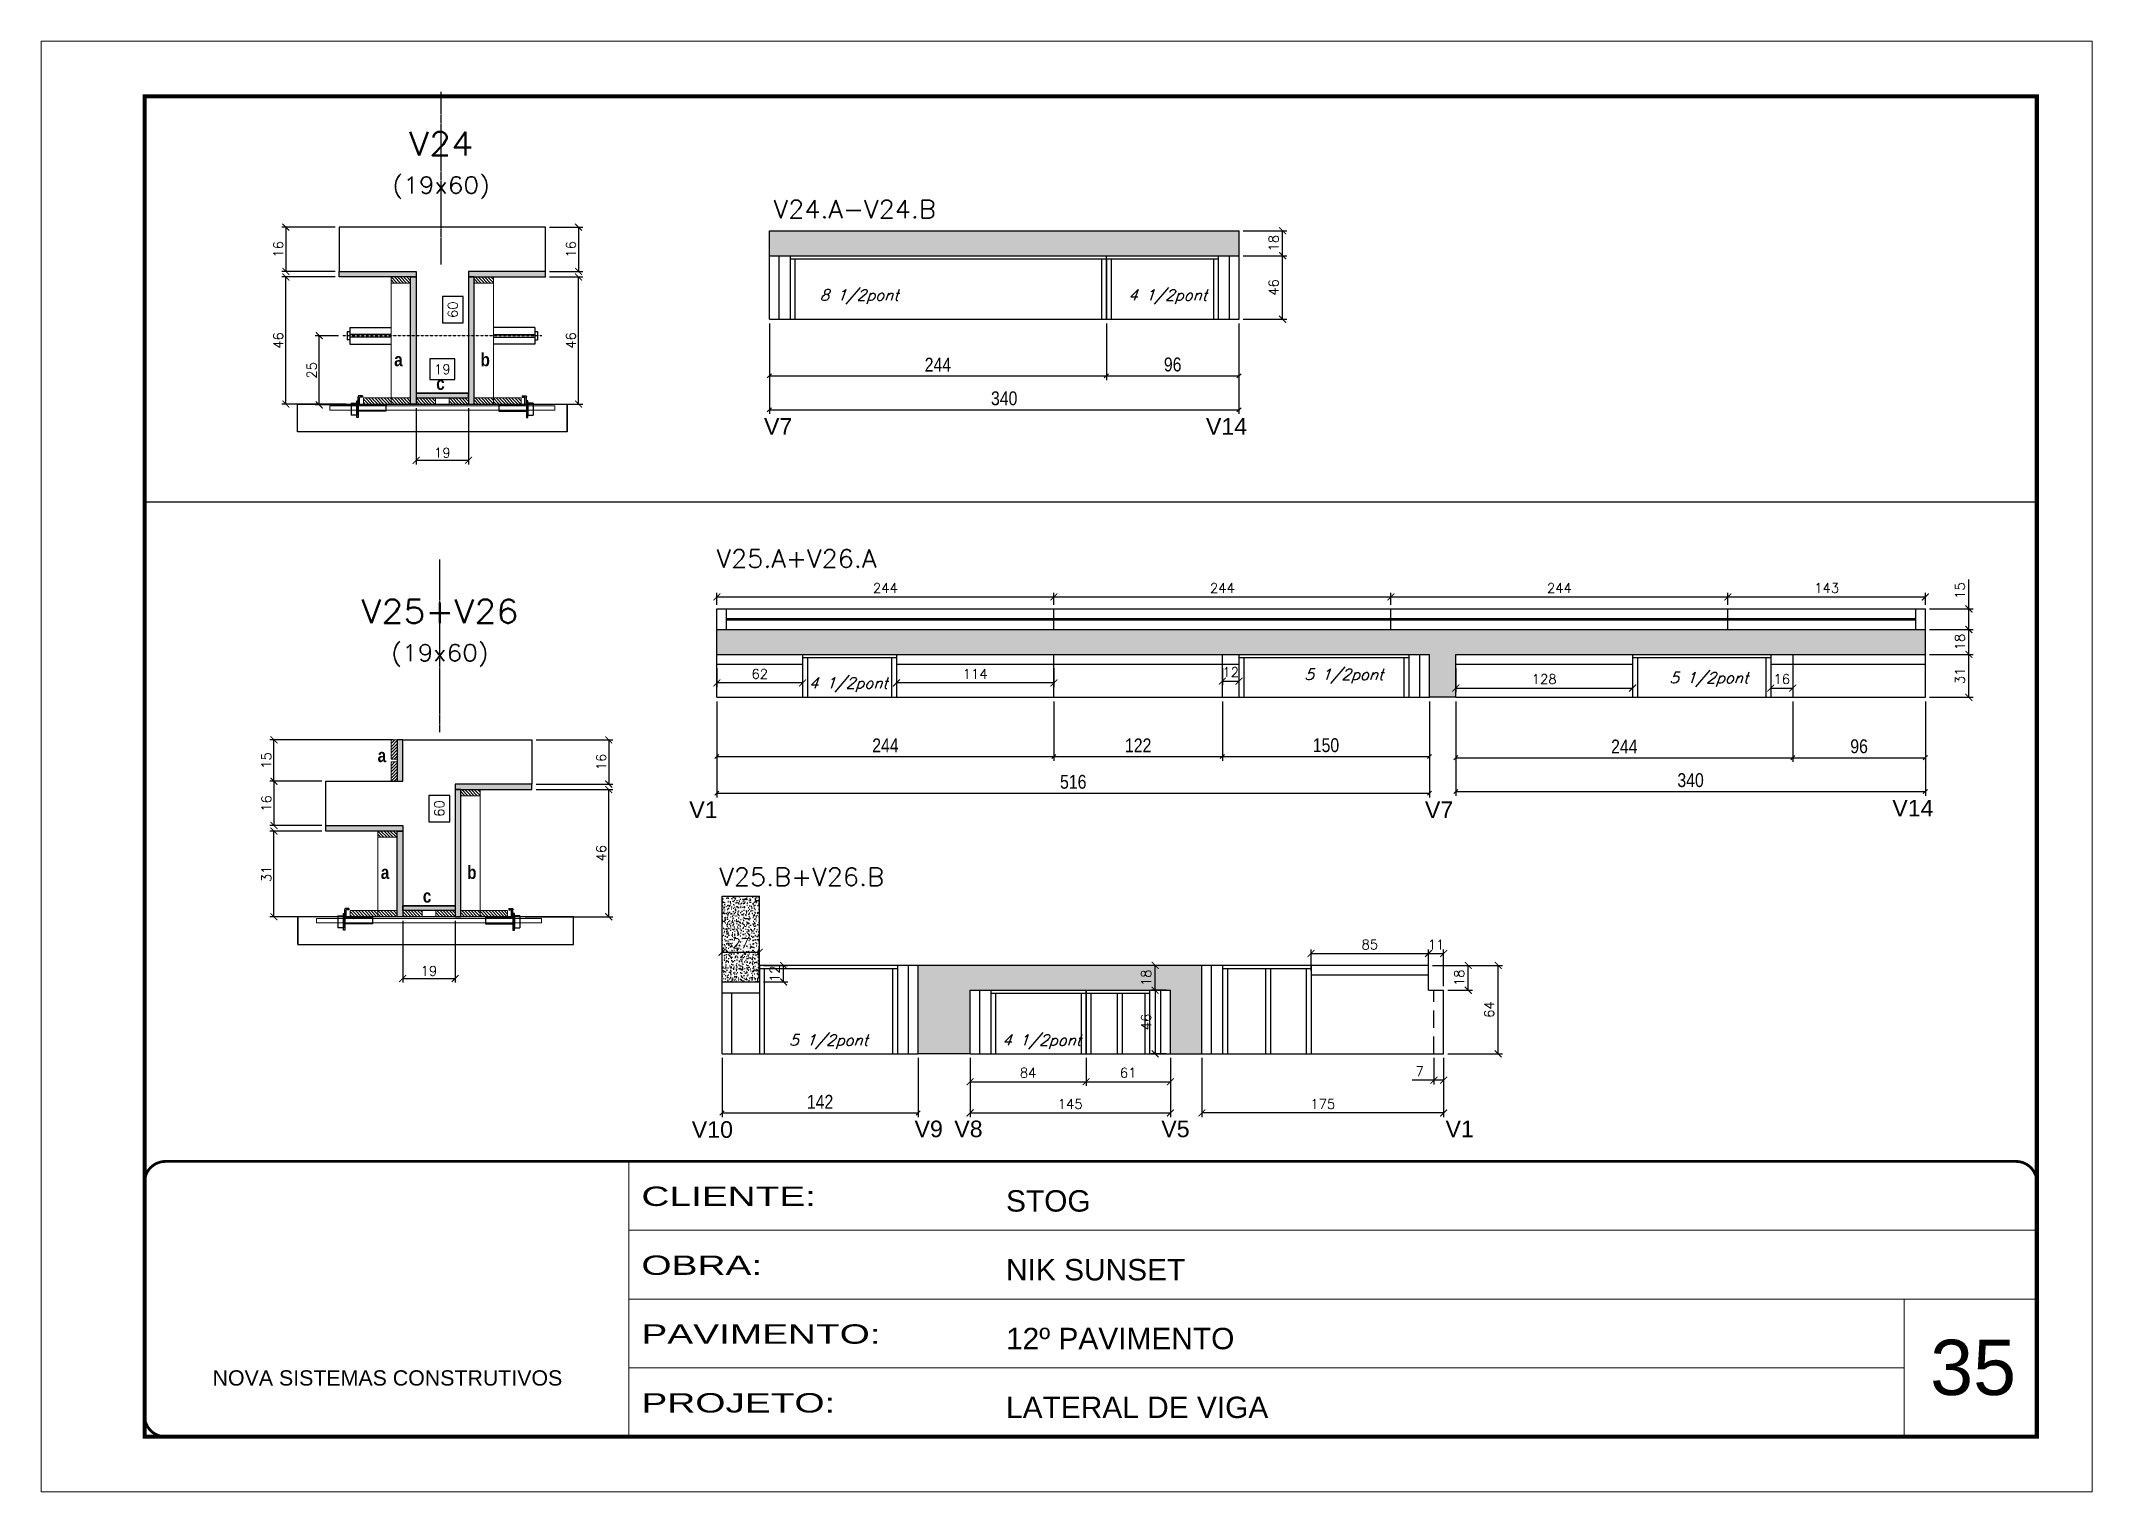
# Model space of a CAD drawing. Extents: x -10448 to -1189, y -11772 to 17235.
# Drawn here: x -7278 to -5793, y 6606 to 7656 of the extents above; entities that cross this region are included whole.
import ezdxf
from ezdxf.enums import TextEntityAlignment as Align

# ---------------------------------------------------------------- set-up
doc = ezdxf.new("R2010")
doc.units = 0
for name, pattern in [('CONTINUO', [0]), ('DASHED', [0.75, 0.5, -0.25]), ('HIDDEN', [0.375, 0.25, -0.125])]:
    doc.linetypes.add(name, pattern=pattern)
for name, color, linetype in [('5', 5, 'Continuous'), ('barrote', 251, 'Continuous'), ('COTA', 241, 'Continuous'), ('Cota Seção (2x)', 4, 'Continuous'), ('detalhes', 4, 'Continuous'), ('Painéis', 200, 'Continuous'), ('presilha', 1, 'Continuous'), ('SARR_2.2x7', 40, 'Continuous'), ('SARR_3.5x7', 81, 'Continuous'), ('TENSOR', 3, 'Continuous'), ('texto', 7, 'Continuous'), ('Texto de Titulo', 7, 'Continuous'), ('Texto Qtd Sarr', 242, 'Continuous')]:
    doc.layers.add(name, color=color, linetype=linetype)
for name, color, linetype, lineweight in [('CARIMBO', 255, 'Continuous', 9), ('CONCRETO', 251, 'Continuous', 25), ('Folhas', 255, 'Continuous', 9), ('Hachura', 251, 'Continuous', 9), ('Madeira', 126, 'Continuous', 18), ('SARRAFO DE PRESSAO', 251, 'DASHED', 9), ('SCO-___-LAJ', 2, 'Continuous', 0), ('Texto Seção', 7, 'Continuous', 15)]:
    doc.layers.add(name, color=color, linetype=linetype, lineweight=lineweight)
doc.styles.add('ARIAL', font='arial.ttf')
doc.styles.add('COTA TECNICA', font='techl___.ttf', dxfattribs={"height": 10})
doc.styles.add('REGUA-120', font='ROMANS.shx', dxfattribs={"height": 15})
doc.styles.add('Romans', font='romans.shx')
doc.styles.get("Standard").update_dxf_attribs({"font": 'arial.ttf'})
doc.styles.add('TECNICA', font='techb___.ttf', dxfattribs={"height": 10})
doc.styles.add('Tecnologia', font='')
doc.styles.get('Tecnologia').set_extended_font_data('Forgotten Futurist')
doc.dimstyles.new('Cota Paínel', dxfattribs={"dimtxt": 7, "dimasz": 5, "dimexe": 3, "dimexo": 3, "dimgap": 3, "dimtad": 1, "dimdec": 1, "dimzin": 12, "dimdsep": 46, "dimtxsty": 'Romans', "dimblk": 'ARCHTICK', "dimcen": 0, "dimclrd": 4, "dimclre": 4, "dimclrt": 1, "dimadec": 1, "dimazin": 3, "dimtfac": 1, "dimtdec": 1, "dimtmove": 0, "dimatfit": 3, "dimldrblk": 'OBLIQUE', "dimfxl": 1, "dimtolj": 1, "dimtzin": 12, "dimarcsym": 0})
doc.dimstyles.new('Cota Seção (2x)', dxfattribs={"dimtxt": 7, "dimasz": 5, "dimexe": 3, "dimexo": 3, "dimgap": 2, "dimtad": 3, "dimdec": 1, "dimlfac": 0.5, "dimzin": 12, "dimdsep": 46, "dimtxsty": 'Romans', "dimblk": 'ARCHTICK', "dimcen": 0, "dimclrd": 4, "dimclre": 4, "dimclrt": 1, "dimadec": 1, "dimazin": 3, "dimtfac": 1, "dimtdec": 1, "dimtmove": 0, "dimatfit": 3, "dimldrblk": 'OBLIQUE', "dimfxl": 1, "dimtolj": 1, "dimtzin": 12, "dimarcsym": 0})
doc.dimstyles.new('Cota Seção interna', dxfattribs={"dimtxt": 7, "dimasz": 6, "dimexe": 0.18, "dimexo": 2, "dimgap": -4, "dimtad": 3, "dimdec": 1, "dimlfac": 0.5, "dimzin": 12, "dimdsep": 46, "dimtxsty": 'Romans', "dimblk": 'ARCHTICK', "dimcen": 0.09, "dimse1": 1, "dimse2": 1, "dimsd1": 1, "dimsd2": 1, "dimclrd": 180, "dimclre": 5, "dimclrt": 1, "dimadec": 0, "dimazin": 3, "dimtfac": 1, "dimtdec": 1, "dimtofl": 0, "dimtmove": 0, "dimatfit": 3, "dimldrblk": 'ARCHTICK', "dimfxl": 1, "dimtolj": 1, "dimtzin": 0, "dimarcsym": 0})
doc.dimstyles.new('PAINEL', dxfattribs={"dimtxt": 10, "dimasz": 3, "dimexe": 3, "dimexo": 3, "dimgap": 3, "dimtad": 1, "dimdec": 1, "dimzin": 12, "dimdsep": 46, "dimtxsty": 'COTA TECNICA', "dimblk1": 'OBLIQUE', "dimblk2": 'OBLIQUE', "dimsah": 1, "dimcen": 0.9, "dimclrd": 4, "dimclre": 4, "dimclrt": 240, "dimadec": 1, "dimazin": 3, "dimtfac": 1, "dimtdec": 1, "dimtmove": 0, "dimatfit": 3, "dimfxl": 1, "dimtolj": 1, "dimtzin": 12, "dimarcsym": 0})
pattern_1 = [(315, (15940.188, -1207.7351), (1.12253202, 1.12253202), [])]
pattern_2 = [(50, (-1544.4806, -189.847), (5.46554, -0.4781726), [0.5715, -6.2865]), (355, (-1544.4806, -189.847), (-1.0573026, 5.7317054), [0.4572, -5.0292175]), (100.451445, (-1544.025, -189.887), (4.4082374, 5.2535326), [0.4857003, -5.3427073]), (46.1842, (-1544.4806, -188.323), (8.132371, -1.26127), [0.85725, -9.42975]), (96.63556, (-1543.803, -188.428), (7.122124, 7.422784), [0.728551, -8.014068]), (351.18415, (-1544.481, -188.323), (7.122124, 7.422784), [0.685799, -7.543792]), (21, (-1543.7186, -188.704), (4.5484317, -3.067956), [0.5715, -6.2865]), (326, (-1543.7186, -188.704), (1.854061, 5.525639), [0.4572, -5.0292]), (71.451445, (-1543.3396, -188.96), (6.4024926, 2.457683), [0.4857003, -5.342698]), (37.5, (-1544.4806, -189.8472), (0.0926581, 2.53665117), [0, -4.96824, 0, -5.1054, 0, -5.04825]), (7.5, (-1544.4806, -189.8472), (2.0045899, 3.00541724), [0, -2.91084, 0, -4.85394, 0, -1.92405]), (327.5, (-1546.1799, -189.8472), (4.06771786, -0.1718623), [0, -1.905, 0, -5.9436, 0, -7.8867]), (317.5, (-1546.942, -189.847), (4.4438754, 0.7627947), [0, -2.4765, 0, -3.94716, 0, -5.6007])]

msp = doc.modelspace()

# ---------------------------------------------------------------- texts
at = {"layer": '5', "linetype": 'Continuous'}
for s, rotation, p in [('V7', 0.00004, (-6754.81, 7370.77)), ('V14', 0.00004, (-6434.81, 7370.77)), ('V1', 0.00004, (-6808.93, 7093.33)), ('V7', 0.00004, (-6276.26, 7093.33)), ('V14', 0.00004, (-5937.86, 7094.48)), ('V10', 0.00004, (-6807.11, 6861.91)), ('V9', 359.99996, (-6645.81, 6862.38)), ('V8', 359.99996, (-6617.01, 6862.38)), ('V5', 359.99996, (-6467.15, 6862.38)), ('V1', 359.99996, (-6261.34, 6862.38))]:
    msp.add_text(s, height=12, rotation=rotation, dxfattribs=at).set_placement(p)
at = {"layer": 'CARIMBO', "style": 'ARIAL'}
msp.add_text('35', height=40, dxfattribs=at).set_placement((-5910.42, 6675.77))
at = {"layer": 'detalhes', "style": 'TECNICA'}
for s, p in [('a', (-7022.56, 7420.25)), ('b', (-6960.02, 7420.24)), ('c', (-6992.13, 7403.15)), ('a', (-7034.55, 7133.79)), ('a', (-7032.26, 7049.24)), ('b', (-6969.72, 7049.23)), ('c', (-7001.83, 7032.14))]:
    msp.add_text(s, height=9.6, dxfattribs=at).set_placement(p)
at = {"layer": 'texto', "color": 2, "char_height": 8, "attachment_point": 5, "style": 'Romans'}
for s, insert in [('{\\Q19;\\C256;8 1/2pont}', (-6685.88, 7470.5)), ('{\\Q19;\\C256;4 1/2pont}', (-6462.55, 7470.5)), ('{\\Q19;\\C256;5 1/2pont}', (-6334.93, 7195.91)), ('{\\Q19;\\C256;4 1/2pont}', (-6693.78, 7189.77)), ('{\\Q19;\\C256;5 1/2pont}', (-6070.72, 7193.52)), ('{\\Q19;\\C256;5 1/2pont}', (-6708.07, 6931.28)), ('{\\Q19;\\C256;4 1/2pont}', (-6553.74, 6931.28))]:
    msp.add_mtext(s, dxfattribs=dict(at, insert=insert))
at = {"layer": 'Texto Seção', "style": 'REGUA-120', "width": 1.05}
for s, p in [('V24.A-V24.B', (-6747.88, 7527.47)), ('V25.A+V26.A', (-6789.18, 7274.57)), ('V25.B+V26.B', (-6787.18, 7044.28))]:
    msp.add_text(s, height=13, dxfattribs=at).set_placement(p)

# ---------------------------------------------------------------- blocks, each defined once
blk = doc.blocks.new('9999999999')
at = {"color": 30, "linetype": 'CONTINUO'}
for p, q in [((98564.6, 34230.2), (98564.6, 34429.4)), ((98564.6, 34379.6), (99584, 34379.6)), ((98564.6, 34329.8), (99488, 34329.8)), ((99584, 34329.8), (99488, 34329.8)), ((99488, 34329.8), (99488, 34230.2)), ((98564.6, 34280), (99488, 34280))]:
    blk.add_line(p, q, dxfattribs=at)
at = {"color": 30, "linetype": 'CONTINUO', "const_width": 2}
blk.add_lwpolyline([(99584, 34230.2), (99584, 34414.4, 0.414214), (99569, 34429.4), (98229, 34429.4, 0.414214), (98214, 34414.4), (98214, 34245.2, 0.414214), (98229, 34230.2), (99584, 34230.2)], format="xyb", dxfattribs=at)
at = {"layer": 'Folhas'}
blk.add_lwpolyline([(98139, 34190.2), (99624, 34190.2), (99624, 35240.2), (98139, 35240.2)], close=True, dxfattribs=at)
at = {"layer": 'Folhas', "color": 30, "const_width": 3}
blk.add_lwpolyline([(98214, 34230.2), (99584, 34230.2), (99584, 35200.2), (98214, 35200.2)], close=True, dxfattribs=at)
at = {"color": 7, "linetype": 'Continuous', "ltscale": 5, "style": 'ARIAL'}
for s, height, p in [('STOG', 15.48, (98837.7, 34393.1)), ('NIK SUNSET', 15.48, (98837.7, 34343.3)), ('12º PAVIMENTO', 15.483, (98837.7, 34293.5)), ('NOVA SISTEMAS CONSTRUTIVOS', 11.059, (98263.2, 34267.2)), ('LATERAL DE VIGA', 15.483, (98837.7, 34243.7))]:
    blk.add_text(s, height=height, dxfattribs=at).set_placement(p)
at = {"layer": 'Folhas', "color": 7, "style": 'Tecnologia', "width": 1.5}
for s, p in [('CLIENTE:', (98573.7, 34397.2)), ('OBRA:', (98573.7, 34347.3)), ('PAVIMENTO:', (98573.7, 34297.5)), ('PROJETO:', (98573.7, 34247.7))]:
    blk.add_text(s, height=14, dxfattribs=at).set_placement(p)
blk = doc.blocks.new('_ArchTick')
at = {"color": 0, "linetype": 'ByBlock', "const_width": 0.15}
blk.add_lwpolyline([(-0.5, -0.5), (0.5, 0.5)], dxfattribs=at)
blk = doc.blocks.new('*D970')
at = {"layer": 'COTA', "color": 4, "lineweight": -2, "transparency": 16777216}
for p, q in [((-6910.1, 7484.9), (-6886.1, 7484.9)), ((-6889.1, 7392.9), (-6889.1, 7484.9)), ((-6927.7, 7392.9), (-6886.1, 7392.9))]:
    blk.add_line(p, q, dxfattribs=at)
at = {"layer": 'Defpoints', "color": 0, "transparency": 16777216}
for p in [(-6913.1, 7484.9), (-6889.1, 7484.9), (-6930.7, 7392.9)]:
    blk.add_point(p, dxfattribs=at)
at = {"layer": 'COTA', "color": 4, "lineweight": -2, "transparency": 16777216, "xscale": 5, "yscale": 5, "zscale": 5}
for p, rotation in [((-6889.1, 7484.9), 90), ((-6889.1, 7392.9), 270)]:
    blk.add_blockref('_ArchTick', p, dxfattribs=dict(at, rotation=rotation))
at = {"layer": 'COTA', "color": 1, "transparency": 16777216, "insert": (-6894.6, 7438.9), "char_height": 7, "attachment_point": 5, "rotation": 90, "style": 'Romans'}
blk.add_mtext('\\A1;46', dxfattribs=at)
blk = doc.blocks.new('_Oblique')
at = {"color": 0, "linetype": 'ByBlock', "lineweight": -2}
blk.add_line((-0.5, -0.5), (0.5, 0.5), dxfattribs=at)
blk = doc.blocks.new('*D971')
at = {"layer": 'COTA', "color": 4, "lineweight": -2, "transparency": 16777216}
for p, q in [((-6910.1, 7520.9), (-6886.1, 7520.9)), ((-6889.1, 7520.9), (-6889.1, 7488.9)), ((-6910.1, 7488.9), (-6886.1, 7488.9))]:
    blk.add_line(p, q, dxfattribs=at)
at = {"layer": 'Defpoints', "color": 0, "transparency": 16777216}
for p in [(-6913.1, 7520.9), (-6913.1, 7488.9), (-6889.1, 7488.9)]:
    blk.add_point(p, dxfattribs=at)
at = {"layer": 'COTA', "color": 4, "lineweight": -2, "transparency": 16777216, "xscale": 5, "yscale": 5, "zscale": 5}
for p, rotation in [((-6889.1, 7520.9), 90), ((-6889.1, 7488.9), 270)]:
    blk.add_blockref('_ArchTick', p, dxfattribs=dict(at, rotation=rotation))
at = {"layer": 'COTA', "color": 1, "transparency": 16777216, "insert": (-6894.6, 7504.9), "char_height": 7, "attachment_point": 5, "rotation": 90, "style": 'Romans'}
blk.add_mtext('\\A1;16', dxfattribs=at)
blk = doc.blocks.new('*D972')
at = {"layer": 'COTA', "color": 4, "lineweight": -2, "transparency": 16777216}
for p, q in [((-7065.3, 7484.9), (-7104, 7484.9)), ((-7101, 7392.9), (-7101, 7484.9)), ((-7057.3, 7392.9), (-7104, 7392.9))]:
    blk.add_line(p, q, dxfattribs=at)
at = {"layer": 'Defpoints', "color": 0, "transparency": 16777216}
for p in [(-7101, 7484.9), (-7062.3, 7484.9), (-7054.3, 7392.9)]:
    blk.add_point(p, dxfattribs=at)
at = {"layer": 'COTA', "color": 4, "lineweight": -2, "transparency": 16777216, "xscale": 5, "yscale": 5, "zscale": 5}
for p, rotation in [((-7101, 7484.9), 90), ((-7101, 7392.9), 270)]:
    blk.add_blockref('_ArchTick', p, dxfattribs=dict(at, rotation=rotation))
at = {"layer": 'COTA', "color": 1, "transparency": 16777216, "insert": (-7106.5, 7438.9), "char_height": 7, "attachment_point": 5, "rotation": 90, "style": 'Romans'}
blk.add_mtext('\\A1;46', dxfattribs=at)
blk = doc.blocks.new('*D973')
at = {"layer": 'Cota Seção (2x)', "color": 180, "lineweight": -2, "transparency": 16777216}
for p, q in [((-6972.7, 7470.7), (-6987.7, 7470.7)), ((-6987.7, 7470.7), (-6987.7, 7451.7)), ((-6972.7, 7451.7), (-6972.7, 7470.7)), ((-6987.7, 7451.7), (-6972.7, 7451.7))]:
    blk.add_line(p, q, dxfattribs=at)
at = {"layer": 'Defpoints', "color": 0, "transparency": 16777216}
for p in [(-6968.7, 7520.9), (-6968.7, 7520.9), (-6968.7, 7400.9)]:
    blk.add_point(p, dxfattribs=at)
at = {"layer": 'Cota Seção (2x)', "color": 1, "transparency": 16777216, "insert": (-6980.2, 7461.2), "char_height": 7, "attachment_point": 5, "rotation": 90, "style": 'Romans'}
blk.add_mtext('\\A1;60', dxfattribs=at)
blk = doc.blocks.new('PRESILHA METÁLICA 1')
at = {"layer": 'presilha'}
for p, q in [((0, 13), (6, 13)), ((0, 13), (0, 0)), ((6, 0), (0, 0)), ((6, 15.5), (7.5, 15.5)), ((6, -2.5), (6, 15.5)), ((6, 13), (6, 0)), ((7.5, 10.6), (7.5, 19.9)), ((7.5, 15.5), (7.5, -2.5)), ((37.5, 4.1), (7.5, 4.1)), ((12, 21), (8.6, 21)), ((9, 11.6), (9, 18.9)), ((12, 19.5), (9.6, 19.5)), ((37.5, 11), (9.6, 11)), ((12, 21), (12, 19.5)), ((37.5, 11), (37.5, 4.1)), ((7.5, -2.5), (6, -2.5))]:
    blk.add_line(p, q, dxfattribs=at)
for centre, radius, start, end in [((8.6, 19.9), 1.14, 90, 180), ((9.6, 18.9), 0.57, 90, 180), ((9.6, 11.6), 0.57, 180, 270)]:
    blk.add_arc(centre, radius, start, end, dxfattribs=at)
blk = doc.blocks.new('*D974')
at = {"layer": 'COTA', "color": 4, "lineweight": -2, "transparency": 16777216}
for p, q in [((-7006.7, 7389.9), (-7006.7, 7349.2)), ((-6968.7, 7389.9), (-6968.7, 7349.2)), ((-7006.7, 7352.2), (-6968.7, 7352.2))]:
    blk.add_line(p, q, dxfattribs=at)
at = {"layer": 'Defpoints', "color": 0, "transparency": 16777216}
for p in [(-7006.7, 7392.9), (-6968.7, 7392.9), (-6968.7, 7352.2)]:
    blk.add_point(p, dxfattribs=at)
at = {"layer": 'COTA', "color": 4, "lineweight": -2, "transparency": 16777216, "xscale": 5, "yscale": 5, "zscale": 5, "rotation": 180}
blk.add_blockref('_ArchTick', (-7006.7, 7352.2), dxfattribs=at)
at = {"layer": 'COTA', "color": 4, "lineweight": -2, "transparency": 16777216, "xscale": 5, "yscale": 5, "zscale": 5}
blk.add_blockref('_ArchTick', (-6968.7, 7352.2), dxfattribs=at)
at = {"layer": 'COTA', "color": 1, "transparency": 16777216, "insert": (-6987.7, 7357.7), "char_height": 7, "attachment_point": 5, "style": 'Romans'}
blk.add_mtext('\\A1;19', dxfattribs=at)
blk = doc.blocks.new('*D975')
at = {"layer": 'COTA', "color": 4, "lineweight": -2, "transparency": 16777216}
for p, q in [((-7065.3, 7520.9), (-7104, 7520.9)), ((-7101, 7520.9), (-7101, 7488.9)), ((-7065.3, 7488.9), (-7104, 7488.9))]:
    blk.add_line(p, q, dxfattribs=at)
at = {"layer": 'Defpoints', "color": 0, "transparency": 16777216}
for p in [(-7062.3, 7520.9), (-7101, 7488.9), (-7062.3, 7488.9)]:
    blk.add_point(p, dxfattribs=at)
at = {"layer": 'COTA', "color": 4, "lineweight": -2, "transparency": 16777216, "xscale": 5, "yscale": 5, "zscale": 5}
for p, rotation in [((-7101, 7520.9), 90), ((-7101, 7488.9), 270)]:
    blk.add_blockref('_ArchTick', p, dxfattribs=dict(at, rotation=rotation))
at = {"layer": 'COTA', "color": 1, "transparency": 16777216, "insert": (-7106.5, 7504.9), "char_height": 7, "attachment_point": 5, "rotation": 90, "style": 'Romans'}
blk.add_mtext('\\A1;16', dxfattribs=at)
blk = doc.blocks.new('titulo1')
at = {"layer": 'Defpoints', "color": 252, "linetype": 'HIDDEN', "ltscale": 2}
blk.add_line((0, 0), (0, 125), dxfattribs=at)
at = {"layer": 'Defpoints', "style": 'Romans', "oblique": 15}
blk.add_attdef('FOLHA', text='', height=10, dxfattribs=at).set_placement((0, 15.6), align=Align.MIDDLE_CENTER)
at = {"layer": 'Texto Qtd Sarr', "color": 3, "style": 'Romans', "oblique": 15}
for tag, height, p in [('TITULO', 17, (0, 71.4)), ('SEÇÃO', 12, (0, 41.5))]:
    blk.add_attdef(tag, text='', height=height, dxfattribs=at).set_placement(p, align=Align.MIDDLE_CENTER)
blk = doc.blocks.new('*D976')
at = {"layer": 'COTA', "color": 4, "lineweight": -2, "transparency": 16777216}
for p, q in [((-7063, 7442.4), (-7079.8, 7442.4)), ((-7076.8, 7392.3), (-7076.8, 7442.4)), ((-7050.2, 7392.3), (-7079.8, 7392.3))]:
    blk.add_line(p, q, dxfattribs=at)
at = {"layer": 'Defpoints', "color": 0, "transparency": 16777216}
for p in [(-7076.8, 7442.4), (-7060, 7442.4), (-7047.2, 7392.3)]:
    blk.add_point(p, dxfattribs=at)
at = {"layer": 'COTA', "color": 4, "lineweight": -2, "transparency": 16777216, "xscale": 5, "yscale": 5, "zscale": 5}
for p, rotation in [((-7076.8, 7442.4), 90), ((-7076.8, 7392.3), 270)]:
    blk.add_blockref('_ArchTick', p, dxfattribs=dict(at, rotation=rotation))
at = {"layer": 'COTA', "color": 1, "transparency": 16777216, "insert": (-7082.3, 7417.3), "char_height": 7, "attachment_point": 5, "rotation": 90, "style": 'Romans'}
blk.add_mtext('\\A1;25', dxfattribs=at)
blk = doc.blocks.new('*D977')
at = {"layer": 'Cota Seção (2x)', "color": 180, "lineweight": -2, "transparency": 16777216}
for p, q in [((-6978.7, 7425.6), (-6996.7, 7425.6)), ((-6996.7, 7425.6), (-6996.7, 7410.6)), ((-6978.7, 7410.6), (-6978.7, 7425.6)), ((-6996.7, 7410.6), (-6978.7, 7410.6))]:
    blk.add_line(p, q, dxfattribs=at)
at = {"layer": 'Defpoints', "color": 0, "transparency": 16777216}
for p in [(-7006.7, 7406.6), (-7006.7, 7400.9), (-6968.7, 7400.9)]:
    blk.add_point(p, dxfattribs=at)
at = {"layer": 'Cota Seção (2x)', "color": 1, "transparency": 16777216, "insert": (-6987.7, 7418.1), "char_height": 7, "attachment_point": 5, "style": 'Romans'}
blk.add_mtext('\\A1;19', dxfattribs=at)
blk = doc.blocks.new('*D978')
at = {"layer": 'COTA', "color": 4, "linetype": 'ByBlock', "lineweight": -2, "transparency": 16777216}
for p, q in [((-6750.9, 7451.3), (-6750.9, 7410.3)), ((-6506.9, 7451.3), (-6506.9, 7410.3)), ((-6750.9, 7413.3), (-6506.9, 7413.3))]:
    blk.add_line(p, q, dxfattribs=at)
at = {"layer": 'Defpoints', "color": 0, "linetype": 'ByBlock', "transparency": 16777216}
for p in [(-6750.9, 7454.3), (-6506.9, 7454.3), (-6506.9, 7413.3)]:
    blk.add_point(p, dxfattribs=at)
at = {"layer": 'COTA', "color": 4, "linetype": 'ByBlock', "lineweight": -2, "transparency": 16777216, "xscale": 3, "yscale": 3, "zscale": 3, "rotation": 180}
blk.add_blockref('_Oblique', (-6750.9, 7413.3), dxfattribs=at)
at = {"layer": 'COTA', "color": 4, "linetype": 'ByBlock', "lineweight": -2, "transparency": 16777216, "xscale": 3, "yscale": 3, "zscale": 3}
blk.add_blockref('_Oblique', (-6506.9, 7413.3), dxfattribs=at)
at = {"layer": 'COTA', "color": 240, "linetype": 'ByBlock', "transparency": 16777216, "insert": (-6628.9, 7421.4), "char_height": 10, "attachment_point": 5, "style": 'COTA TECNICA'}
blk.add_mtext('\\A1;244', dxfattribs=at)
blk = doc.blocks.new('*D979')
at = {"layer": 'COTA', "color": 4, "linetype": 'ByBlock', "lineweight": -2, "transparency": 16777216}
for p, q in [((-6506.9, 7451.3), (-6506.9, 7410.3)), ((-6410.9, 7451.3), (-6410.9, 7410.3)), ((-6506.9, 7413.3), (-6410.9, 7413.3))]:
    blk.add_line(p, q, dxfattribs=at)
at = {"layer": 'Defpoints', "color": 0, "linetype": 'ByBlock', "transparency": 16777216}
for p in [(-6506.9, 7454.3), (-6410.9, 7454.3), (-6410.9, 7413.3)]:
    blk.add_point(p, dxfattribs=at)
at = {"layer": 'COTA', "color": 4, "linetype": 'ByBlock', "lineweight": -2, "transparency": 16777216, "xscale": 3, "yscale": 3, "zscale": 3, "rotation": 180}
blk.add_blockref('_Oblique', (-6506.9, 7413.3), dxfattribs=at)
at = {"layer": 'COTA', "color": 4, "linetype": 'ByBlock', "lineweight": -2, "transparency": 16777216, "xscale": 3, "yscale": 3, "zscale": 3}
blk.add_blockref('_Oblique', (-6410.9, 7413.3), dxfattribs=at)
at = {"layer": 'COTA', "color": 240, "linetype": 'ByBlock', "transparency": 16777216, "insert": (-6458.9, 7421.5), "char_height": 10, "attachment_point": 5, "style": 'COTA TECNICA'}
blk.add_mtext('\\A1;96', dxfattribs=at)
blk = doc.blocks.new('*D982')
at = {"layer": 'COTA', "color": 4, "linetype": 'ByBlock', "lineweight": -2, "transparency": 16777216}
for p, q in [((-6750.9, 7451.3), (-6750.9, 7385.8)), ((-6410.9, 7451.3), (-6410.9, 7385.8)), ((-6750.9, 7388.8), (-6410.9, 7388.8))]:
    blk.add_line(p, q, dxfattribs=at)
at = {"layer": 'Defpoints', "color": 0, "linetype": 'ByBlock', "transparency": 16777216}
for p in [(-6750.9, 7454.3), (-6410.9, 7454.3), (-6410.9, 7388.8)]:
    blk.add_point(p, dxfattribs=at)
at = {"layer": 'COTA', "color": 4, "linetype": 'ByBlock', "lineweight": -2, "transparency": 16777216, "xscale": 3, "yscale": 3, "zscale": 3, "rotation": 180}
blk.add_blockref('_Oblique', (-6750.9, 7388.8), dxfattribs=at)
at = {"layer": 'COTA', "color": 4, "linetype": 'ByBlock', "lineweight": -2, "transparency": 16777216, "xscale": 3, "yscale": 3, "zscale": 3}
blk.add_blockref('_Oblique', (-6410.9, 7388.8), dxfattribs=at)
at = {"layer": 'COTA', "color": 240, "linetype": 'ByBlock', "transparency": 16777216, "insert": (-6580.9, 7397), "char_height": 10, "attachment_point": 5, "style": 'COTA TECNICA'}
blk.add_mtext('\\A1;340', dxfattribs=at)
blk = doc.blocks.new('*D980')
at = {"layer": 'COTA', "color": 4, "lineweight": -2, "transparency": 16777216}
for p, q in [((-6407.9, 7500.3), (-6376.3, 7500.3)), ((-6379.3, 7454.3), (-6379.3, 7500.3)), ((-6407.9, 7454.3), (-6376.3, 7454.3))]:
    blk.add_line(p, q, dxfattribs=at)
at = {"layer": 'Defpoints', "color": 0, "transparency": 16777216}
for p in [(-6410.9, 7500.3), (-6379.3, 7500.3), (-6410.9, 7454.3)]:
    blk.add_point(p, dxfattribs=at)
at = {"layer": 'COTA', "color": 4, "lineweight": -2, "transparency": 16777216, "xscale": 5, "yscale": 5, "zscale": 5}
for p, rotation in [((-6379.3, 7500.3), 90), ((-6379.3, 7454.3), 270)]:
    blk.add_blockref('_ArchTick', p, dxfattribs=dict(at, rotation=rotation))
at = {"layer": 'COTA', "color": 1, "transparency": 16777216, "insert": (-6385.8, 7477.3), "char_height": 7, "attachment_point": 5, "rotation": 90, "style": 'Romans'}
blk.add_mtext('\\A1;46', dxfattribs=at)
blk = doc.blocks.new('*D981')
at = {"layer": 'COTA', "color": 4, "linetype": 'ByBlock', "lineweight": -2, "transparency": 16777216}
for p, q in [((-6407.9, 7518.3), (-6376.3, 7518.3)), ((-6379.3, 7500.3), (-6379.3, 7518.3))]:
    blk.add_line(p, q, dxfattribs=at)
at = {"layer": 'COTA', "color": 4, "lineweight": -2, "transparency": 16777216}
blk.add_line((-6407.9, 7500.3), (-6376.3, 7500.3), dxfattribs=at)
at = {"layer": 'Defpoints', "color": 0, "linetype": 'ByBlock', "transparency": 16777216}
for p in [(-6410.9, 7518.3), (-6379.3, 7518.3), (-6410.9, 7500.3)]:
    blk.add_point(p, dxfattribs=at)
at = {"layer": 'COTA', "color": 4, "linetype": 'ByBlock', "lineweight": -2, "transparency": 16777216, "xscale": 5, "yscale": 5, "zscale": 5}
for p, rotation in [((-6379.3, 7518.3), 90), ((-6379.3, 7500.3), 270)]:
    blk.add_blockref('_ArchTick', p, dxfattribs=dict(at, rotation=rotation))
at = {"layer": 'COTA', "color": 1, "linetype": 'ByBlock', "transparency": 16777216, "insert": (-6385.8, 7509.3), "char_height": 7, "attachment_point": 5, "rotation": 90, "style": 'Romans'}
blk.add_mtext('\\A1;18', dxfattribs=at)
blk = doc.blocks.new('*D983')
at = {"layer": 'COTA', "color": 4, "lineweight": -2, "transparency": 16777216}
for p, q in [((-7075, 7083.9), (-7112.6, 7083.9)), ((-7109.6, 7021.9), (-7109.6, 7083.9)), ((-7057.4, 7021.9), (-7112.6, 7021.9))]:
    blk.add_line(p, q, dxfattribs=at)
at = {"layer": 'Defpoints', "color": 0, "transparency": 16777216}
for p in [(-7109.6, 7083.9), (-7072, 7083.9), (-7054.4, 7021.9)]:
    blk.add_point(p, dxfattribs=at)
at = {"layer": 'COTA', "color": 4, "lineweight": -2, "transparency": 16777216, "xscale": 5, "yscale": 5, "zscale": 5}
for p, rotation in [((-7109.6, 7083.9), 90), ((-7109.6, 7021.9), 270)]:
    blk.add_blockref('_ArchTick', p, dxfattribs=dict(at, rotation=rotation))
at = {"layer": 'COTA', "color": 1, "transparency": 16777216, "insert": (-7115.1, 7052.9), "char_height": 7, "attachment_point": 5, "rotation": 90, "style": 'Romans'}
blk.add_mtext('\\A1;31', dxfattribs=at)
blk = doc.blocks.new('*D984')
at = {"layer": 'COTA', "color": 4, "lineweight": -2, "transparency": 16777216}
for p, q in [((-7075, 7119.9), (-7112.6, 7119.9)), ((-7109.6, 7119.9), (-7109.6, 7087.9)), ((-7075, 7087.9), (-7112.6, 7087.9))]:
    blk.add_line(p, q, dxfattribs=at)
at = {"layer": 'Defpoints', "color": 0, "transparency": 16777216}
for p in [(-7072, 7119.9), (-7109.6, 7087.9), (-7072, 7087.9)]:
    blk.add_point(p, dxfattribs=at)
at = {"layer": 'COTA', "color": 4, "lineweight": -2, "transparency": 16777216, "xscale": 5, "yscale": 5, "zscale": 5}
for p, rotation in [((-7109.6, 7119.9), 90), ((-7109.6, 7087.9), 270)]:
    blk.add_blockref('_ArchTick', p, dxfattribs=dict(at, rotation=rotation))
at = {"layer": 'COTA', "color": 1, "transparency": 16777216, "insert": (-7115.1, 7103.9), "char_height": 7, "attachment_point": 5, "rotation": 90, "style": 'Romans'}
blk.add_mtext('\\A1;16', dxfattribs=at)
blk = doc.blocks.new('*D985')
at = {"layer": 'COTA', "color": 4, "lineweight": -2, "transparency": 16777216}
for p, q in [((-6919.8, 7113.9), (-6864.2, 7113.9)), ((-6867.2, 7021.9), (-6867.2, 7113.9)), ((-6927.8, 7021.9), (-6864.2, 7021.9))]:
    blk.add_line(p, q, dxfattribs=at)
at = {"layer": 'Defpoints', "color": 0, "transparency": 16777216}
for p in [(-6922.8, 7113.9), (-6867.2, 7113.9), (-6930.8, 7021.9)]:
    blk.add_point(p, dxfattribs=at)
at = {"layer": 'COTA', "color": 4, "lineweight": -2, "transparency": 16777216, "xscale": 5, "yscale": 5, "zscale": 5}
for p, rotation in [((-6867.2, 7113.9), 90), ((-6867.2, 7021.9), 270)]:
    blk.add_blockref('_ArchTick', p, dxfattribs=dict(at, rotation=rotation))
at = {"layer": 'COTA', "color": 1, "transparency": 16777216, "insert": (-6872.7, 7067.9), "char_height": 7, "attachment_point": 5, "rotation": 90, "style": 'Romans'}
blk.add_mtext('\\A1;46', dxfattribs=at)
blk = doc.blocks.new('*D986')
at = {"layer": 'Cota Seção (2x)', "color": 180, "lineweight": -2, "transparency": 16777216}
for p, q in [((-6982.4, 7109.7), (-6997.4, 7109.7)), ((-6997.4, 7109.7), (-6997.4, 7090.7)), ((-6982.4, 7090.7), (-6982.4, 7109.7)), ((-6997.4, 7090.7), (-6982.4, 7090.7))]:
    blk.add_line(p, q, dxfattribs=at)
at = {"layer": 'Defpoints', "color": 0, "transparency": 16777216}
for p in [(-6978.4, 7149.9), (-6978.4, 7149.9), (-6978.4, 7029.9)]:
    blk.add_point(p, dxfattribs=at)
at = {"layer": 'Cota Seção (2x)', "color": 1, "transparency": 16777216, "insert": (-6989.9, 7100.2), "char_height": 7, "attachment_point": 5, "rotation": 90, "style": 'Romans'}
blk.add_mtext('\\A1;60', dxfattribs=at)
blk = doc.blocks.new('*D987')
at = {"layer": 'COTA', "color": 4, "lineweight": -2, "transparency": 16777216}
for p, q in [((-7016.4, 7018.9), (-7016.4, 6974.2)), ((-6978.4, 7018.9), (-6978.4, 6974.2)), ((-7016.4, 6977.2), (-6978.4, 6977.2))]:
    blk.add_line(p, q, dxfattribs=at)
at = {"layer": 'Defpoints', "color": 0, "transparency": 16777216}
for p in [(-7016.4, 7021.9), (-6978.4, 7021.9), (-6978.4, 6977.2)]:
    blk.add_point(p, dxfattribs=at)
at = {"layer": 'COTA', "color": 4, "lineweight": -2, "transparency": 16777216, "xscale": 5, "yscale": 5, "zscale": 5, "rotation": 180}
blk.add_blockref('_ArchTick', (-7016.4, 6977.2), dxfattribs=at)
at = {"layer": 'COTA', "color": 4, "lineweight": -2, "transparency": 16777216, "xscale": 5, "yscale": 5, "zscale": 5}
blk.add_blockref('_ArchTick', (-6978.4, 6977.2), dxfattribs=at)
at = {"layer": 'COTA', "color": 1, "transparency": 16777216, "insert": (-6997.4, 6982.7), "char_height": 7, "attachment_point": 5, "style": 'Romans'}
blk.add_mtext('\\A1;19', dxfattribs=at)
blk = doc.blocks.new('*D988')
at = {"layer": 'COTA', "color": 4, "lineweight": -2, "transparency": 16777216}
for p, q in [((-6919.8, 7149.9), (-6864.2, 7149.9)), ((-6867.2, 7149.9), (-6867.2, 7117.9)), ((-6919.8, 7117.9), (-6864.2, 7117.9))]:
    blk.add_line(p, q, dxfattribs=at)
at = {"layer": 'Defpoints', "color": 0, "transparency": 16777216}
for p in [(-6922.8, 7149.9), (-6922.8, 7117.9), (-6867.2, 7117.9)]:
    blk.add_point(p, dxfattribs=at)
at = {"layer": 'COTA', "color": 4, "lineweight": -2, "transparency": 16777216, "xscale": 5, "yscale": 5, "zscale": 5}
for p, rotation in [((-6867.2, 7149.9), 90), ((-6867.2, 7117.9), 270)]:
    blk.add_blockref('_ArchTick', p, dxfattribs=dict(at, rotation=rotation))
at = {"layer": 'COTA', "color": 1, "transparency": 16777216, "insert": (-6872.7, 7133.9), "char_height": 7, "attachment_point": 5, "rotation": 90, "style": 'Romans'}
blk.add_mtext('\\A1;16', dxfattribs=at)
blk = doc.blocks.new('*D989')
at = {"layer": 'COTA', "color": 4, "lineweight": -2, "transparency": 16777216}
for p, q in [((-7023.4, 7149.9), (-7112.6, 7149.9)), ((-7109.6, 7119.9), (-7109.6, 7149.9)), ((-7075, 7119.9), (-7112.6, 7119.9))]:
    blk.add_line(p, q, dxfattribs=at)
at = {"layer": 'Defpoints', "color": 0, "transparency": 16777216}
for p in [(-7109.6, 7149.9), (-7020.4, 7149.9), (-7072, 7119.9)]:
    blk.add_point(p, dxfattribs=at)
at = {"layer": 'COTA', "color": 4, "lineweight": -2, "transparency": 16777216, "xscale": 5, "yscale": 5, "zscale": 5}
for p, rotation in [((-7109.6, 7149.9), 90), ((-7109.6, 7119.9), 270)]:
    blk.add_blockref('_ArchTick', p, dxfattribs=dict(at, rotation=rotation))
at = {"layer": 'COTA', "color": 1, "transparency": 16777216, "insert": (-7115.1, 7134.9), "char_height": 7, "attachment_point": 5, "rotation": 90, "style": 'Romans'}
blk.add_mtext('\\A1;15', dxfattribs=at)
blk = doc.blocks.new('*D990')
at = {"layer": 'COTA', "color": 4, "linetype": 'ByBlock', "lineweight": -2, "transparency": 16777216}
for p, q in [((-6788.9, 7177.7), (-6788.9, 7134.8)), ((-6544.9, 7177.7), (-6544.9, 7134.8)), ((-6788.9, 7137.8), (-6544.9, 7137.8))]:
    blk.add_line(p, q, dxfattribs=at)
at = {"layer": 'Defpoints', "color": 0, "linetype": 'ByBlock', "transparency": 16777216}
for p in [(-6788.9, 7180.7), (-6544.9, 7180.7), (-6544.9, 7137.8)]:
    blk.add_point(p, dxfattribs=at)
at = {"layer": 'COTA', "color": 4, "linetype": 'ByBlock', "lineweight": -2, "transparency": 16777216, "xscale": 3, "yscale": 3, "zscale": 3, "rotation": 180}
blk.add_blockref('_Oblique', (-6788.9, 7137.8), dxfattribs=at)
at = {"layer": 'COTA', "color": 4, "linetype": 'ByBlock', "lineweight": -2, "transparency": 16777216, "xscale": 3, "yscale": 3, "zscale": 3}
blk.add_blockref('_Oblique', (-6544.9, 7137.8), dxfattribs=at)
at = {"layer": 'COTA', "color": 240, "linetype": 'ByBlock', "transparency": 16777216, "insert": (-6666.9, 7145.9), "char_height": 10, "attachment_point": 5, "style": 'COTA TECNICA'}
blk.add_mtext('\\A1;244', dxfattribs=at)
blk = doc.blocks.new('*D991')
at = {"layer": 'COTA', "color": 4, "linetype": 'ByBlock', "lineweight": -2, "transparency": 16777216}
for p, q in [((-6544.9, 7177.7), (-6544.9, 7134.8)), ((-6422.9, 7177.7), (-6422.9, 7134.8)), ((-6544.9, 7137.8), (-6422.9, 7137.8))]:
    blk.add_line(p, q, dxfattribs=at)
at = {"layer": 'Defpoints', "color": 0, "linetype": 'ByBlock', "transparency": 16777216}
for p in [(-6544.9, 7180.7), (-6422.9, 7180.7), (-6422.9, 7137.8)]:
    blk.add_point(p, dxfattribs=at)
at = {"layer": 'COTA', "color": 4, "linetype": 'ByBlock', "lineweight": -2, "transparency": 16777216, "xscale": 3, "yscale": 3, "zscale": 3, "rotation": 180}
blk.add_blockref('_Oblique', (-6544.9, 7137.8), dxfattribs=at)
at = {"layer": 'COTA', "color": 4, "linetype": 'ByBlock', "lineweight": -2, "transparency": 16777216, "xscale": 3, "yscale": 3, "zscale": 3}
blk.add_blockref('_Oblique', (-6422.9, 7137.8), dxfattribs=at)
at = {"layer": 'COTA', "color": 240, "linetype": 'ByBlock', "transparency": 16777216, "insert": (-6483.9, 7145.9), "char_height": 10, "attachment_point": 5, "style": 'COTA TECNICA'}
blk.add_mtext('\\A1;122', dxfattribs=at)
blk = doc.blocks.new('*D992')
at = {"layer": 'COTA', "color": 4, "linetype": 'ByBlock', "lineweight": -2, "transparency": 16777216}
for p, q in [((-6788.9, 7177.7), (-6788.9, 7108.3)), ((-6272.9, 7177.7), (-6272.9, 7108.3)), ((-6788.9, 7111.3), (-6272.9, 7111.3))]:
    blk.add_line(p, q, dxfattribs=at)
at = {"layer": 'Defpoints', "color": 0, "linetype": 'ByBlock', "transparency": 16777216}
for p in [(-6788.9, 7180.7), (-6272.9, 7180.7), (-6272.9, 7111.3)]:
    blk.add_point(p, dxfattribs=at)
at = {"layer": 'COTA', "color": 4, "linetype": 'ByBlock', "lineweight": -2, "transparency": 16777216, "xscale": 3, "yscale": 3, "zscale": 3, "rotation": 180}
blk.add_blockref('_Oblique', (-6788.9, 7111.3), dxfattribs=at)
at = {"layer": 'COTA', "color": 4, "linetype": 'ByBlock', "lineweight": -2, "transparency": 16777216, "xscale": 3, "yscale": 3, "zscale": 3}
blk.add_blockref('_Oblique', (-6272.9, 7111.3), dxfattribs=at)
at = {"layer": 'COTA', "color": 240, "linetype": 'ByBlock', "transparency": 16777216, "insert": (-6530.9, 7119.5), "char_height": 10, "attachment_point": 5, "style": 'COTA TECNICA'}
blk.add_mtext('\\A1;516', dxfattribs=at)
blk = doc.blocks.new('*D993')
at = {"layer": 'COTA', "color": 4, "linetype": 'ByBlock', "lineweight": -2, "transparency": 16777216}
for p, q in [((-6422.9, 7177.7), (-6422.9, 7134.8)), ((-6272.9, 7165.4), (-6272.9, 7134.8)), ((-6422.9, 7137.8), (-6272.9, 7137.8))]:
    blk.add_line(p, q, dxfattribs=at)
at = {"layer": 'Defpoints', "color": 0, "linetype": 'ByBlock', "transparency": 16777216}
for p in [(-6422.9, 7180.7), (-6272.9, 7168.4), (-6272.9, 7137.8)]:
    blk.add_point(p, dxfattribs=at)
at = {"layer": 'COTA', "color": 4, "linetype": 'ByBlock', "lineweight": -2, "transparency": 16777216, "xscale": 3, "yscale": 3, "zscale": 3, "rotation": 180}
blk.add_blockref('_Oblique', (-6422.9, 7137.8), dxfattribs=at)
at = {"layer": 'COTA', "color": 4, "linetype": 'ByBlock', "lineweight": -2, "transparency": 16777216, "xscale": 3, "yscale": 3, "zscale": 3}
blk.add_blockref('_Oblique', (-6272.9, 7137.8), dxfattribs=at)
at = {"layer": 'COTA', "color": 240, "linetype": 'ByBlock', "transparency": 16777216, "insert": (-6347.9, 7146), "char_height": 10, "attachment_point": 5, "style": 'COTA TECNICA'}
blk.add_mtext('\\A1;150', dxfattribs=at)
blk = doc.blocks.new('*D994')
at = {"layer": 'COTA', "color": 4, "lineweight": -2, "transparency": 16777216}
for p, q in [((-6422.9, 7201.7), (-6422.9, 7189.4)), ((-6422.9, 7192.4), (-6410.9, 7192.4)), ((-6410.9, 7201.7), (-6410.9, 7189.4))]:
    blk.add_line(p, q, dxfattribs=at)
at = {"layer": 'Defpoints', "color": 0, "transparency": 16777216}
for p in [(-6422.9, 7204.7), (-6410.9, 7204.7), (-6410.9, 7192.4)]:
    blk.add_point(p, dxfattribs=at)
at = {"layer": 'COTA', "color": 4, "lineweight": -2, "transparency": 16777216, "xscale": 5, "yscale": 5, "zscale": 5, "rotation": 180}
blk.add_blockref('_ArchTick', (-6422.9, 7192.4), dxfattribs=at)
at = {"layer": 'COTA', "color": 4, "lineweight": -2, "transparency": 16777216, "xscale": 5, "yscale": 5, "zscale": 5}
blk.add_blockref('_ArchTick', (-6410.9, 7192.4), dxfattribs=at)
at = {"layer": 'COTA', "color": 1, "transparency": 16777216, "insert": (-6416.9, 7198.9), "char_height": 7, "attachment_point": 5, "style": 'Romans'}
blk.add_mtext('\\A1;12', dxfattribs=at)
blk = doc.blocks.new('*D995')
at = {"layer": 'COTA', "color": 4, "lineweight": -2, "transparency": 16777216}
for p, q in [((-6658.9, 7201.7), (-6658.9, 7188.1)), ((-6544.9, 7191.1), (-6658.9, 7191.1)), ((-6544.9, 7201.7), (-6544.9, 7188.1))]:
    blk.add_line(p, q, dxfattribs=at)
at = {"layer": 'Defpoints', "color": 0, "transparency": 16777216}
for p in [(-6658.9, 7204.7), (-6544.9, 7204.7), (-6658.9, 7191.1)]:
    blk.add_point(p, dxfattribs=at)
at = {"layer": 'COTA', "color": 4, "lineweight": -2, "transparency": 16777216, "xscale": 5, "yscale": 5, "zscale": 5, "rotation": 180}
blk.add_blockref('_ArchTick', (-6658.9, 7191.1), dxfattribs=at)
at = {"layer": 'COTA', "color": 4, "lineweight": -2, "transparency": 16777216, "xscale": 5, "yscale": 5, "zscale": 5}
blk.add_blockref('_ArchTick', (-6544.9, 7191.1), dxfattribs=at)
at = {"layer": 'COTA', "color": 1, "transparency": 16777216, "insert": (-6601.9, 7197.6), "char_height": 7, "attachment_point": 5, "style": 'Romans'}
blk.add_mtext('\\A1;114', dxfattribs=at)
blk = doc.blocks.new('*D996')
at = {"layer": 'COTA', "color": 4, "lineweight": -2, "transparency": 16777216}
for p, q in [((-6788.9, 7201.7), (-6788.9, 7188.1)), ((-6726.9, 7191.1), (-6788.9, 7191.1)), ((-6726.9, 7201.7), (-6726.9, 7188.1))]:
    blk.add_line(p, q, dxfattribs=at)
at = {"layer": 'Defpoints', "color": 0, "transparency": 16777216}
for p in [(-6788.9, 7204.7), (-6726.9, 7204.7), (-6788.9, 7191.1)]:
    blk.add_point(p, dxfattribs=at)
at = {"layer": 'COTA', "color": 4, "lineweight": -2, "transparency": 16777216, "xscale": 5, "yscale": 5, "zscale": 5, "rotation": 180}
blk.add_blockref('_ArchTick', (-6788.9, 7191.1), dxfattribs=at)
at = {"layer": 'COTA', "color": 4, "lineweight": -2, "transparency": 16777216, "xscale": 5, "yscale": 5, "zscale": 5}
blk.add_blockref('_ArchTick', (-6726.9, 7191.1), dxfattribs=at)
at = {"layer": 'COTA', "color": 1, "transparency": 16777216, "insert": (-6757.9, 7197.6), "char_height": 7, "attachment_point": 5, "style": 'Romans'}
blk.add_mtext('\\A1;62', dxfattribs=at)
blk = doc.blocks.new('*D997')
at = {"layer": 'COTA', "color": 4, "linetype": 'ByBlock', "lineweight": -2, "transparency": 16777216}
for p, q in [((-6253.9, 7177.7), (-6253.9, 7134)), ((-6009.9, 7177.7), (-6009.9, 7134)), ((-6253.9, 7137), (-6009.9, 7137))]:
    blk.add_line(p, q, dxfattribs=at)
at = {"layer": 'Defpoints', "color": 0, "linetype": 'ByBlock', "transparency": 16777216}
for p in [(-6253.9, 7180.7), (-6009.9, 7180.7), (-6009.9, 7137)]:
    blk.add_point(p, dxfattribs=at)
at = {"layer": 'COTA', "color": 4, "linetype": 'ByBlock', "lineweight": -2, "transparency": 16777216, "xscale": 3, "yscale": 3, "zscale": 3, "rotation": 180}
blk.add_blockref('_Oblique', (-6253.9, 7137), dxfattribs=at)
at = {"layer": 'COTA', "color": 4, "linetype": 'ByBlock', "lineweight": -2, "transparency": 16777216, "xscale": 3, "yscale": 3, "zscale": 3}
blk.add_blockref('_Oblique', (-6009.9, 7137), dxfattribs=at)
at = {"layer": 'COTA', "color": 240, "linetype": 'ByBlock', "transparency": 16777216, "insert": (-6131.9, 7145.1), "char_height": 10, "attachment_point": 5, "style": 'COTA TECNICA'}
blk.add_mtext('\\A1;244', dxfattribs=at)
blk = doc.blocks.new('*D998')
at = {"layer": 'COTA', "color": 4, "linetype": 'ByBlock', "lineweight": -2, "transparency": 16777216}
for p, q in [((-6009.9, 7177.7), (-6009.9, 7134)), ((-5913.9, 7177.7), (-5913.9, 7134)), ((-6009.9, 7137), (-5913.9, 7137))]:
    blk.add_line(p, q, dxfattribs=at)
at = {"layer": 'Defpoints', "color": 0, "linetype": 'ByBlock', "transparency": 16777216}
for p in [(-6009.9, 7180.7), (-5913.9, 7180.7), (-5913.9, 7137)]:
    blk.add_point(p, dxfattribs=at)
at = {"layer": 'COTA', "color": 4, "linetype": 'ByBlock', "lineweight": -2, "transparency": 16777216, "xscale": 3, "yscale": 3, "zscale": 3, "rotation": 180}
blk.add_blockref('_Oblique', (-6009.9, 7137), dxfattribs=at)
at = {"layer": 'COTA', "color": 4, "linetype": 'ByBlock', "lineweight": -2, "transparency": 16777216, "xscale": 3, "yscale": 3, "zscale": 3}
blk.add_blockref('_Oblique', (-5913.9, 7137), dxfattribs=at)
at = {"layer": 'COTA', "color": 240, "linetype": 'ByBlock', "transparency": 16777216, "insert": (-5961.9, 7145.2), "char_height": 10, "attachment_point": 5, "style": 'COTA TECNICA'}
blk.add_mtext('\\A1;96', dxfattribs=at)
blk = doc.blocks.new('*D1001')
at = {"layer": 'COTA', "color": 4, "linetype": 'ByBlock', "lineweight": -2, "transparency": 16777216}
for p, q in [((-6253.9, 7177.7), (-6253.9, 7109.5)), ((-5913.9, 7177.7), (-5913.9, 7109.5)), ((-6253.9, 7112.5), (-5913.9, 7112.5))]:
    blk.add_line(p, q, dxfattribs=at)
at = {"layer": 'Defpoints', "color": 0, "linetype": 'ByBlock', "transparency": 16777216}
for p in [(-6253.9, 7180.7), (-5913.9, 7180.7), (-5913.9, 7112.5)]:
    blk.add_point(p, dxfattribs=at)
at = {"layer": 'COTA', "color": 4, "linetype": 'ByBlock', "lineweight": -2, "transparency": 16777216, "xscale": 3, "yscale": 3, "zscale": 3, "rotation": 180}
blk.add_blockref('_Oblique', (-6253.9, 7112.5), dxfattribs=at)
at = {"layer": 'COTA', "color": 4, "linetype": 'ByBlock', "lineweight": -2, "transparency": 16777216, "xscale": 3, "yscale": 3, "zscale": 3}
blk.add_blockref('_Oblique', (-5913.9, 7112.5), dxfattribs=at)
at = {"layer": 'COTA', "color": 240, "linetype": 'ByBlock', "transparency": 16777216, "insert": (-6083.9, 7120.7), "char_height": 10, "attachment_point": 5, "style": 'COTA TECNICA'}
blk.add_mtext('\\A1;340', dxfattribs=at)
blk = doc.blocks.new('*D999')
at = {"layer": 'COTA', "color": 4, "lineweight": -2, "transparency": 16777216}
for p, q in [((-5910.9, 7211.7), (-5879.4, 7211.7)), ((-5882.4, 7180.7), (-5882.4, 7211.7)), ((-5910.9, 7180.7), (-5879.4, 7180.7))]:
    blk.add_line(p, q, dxfattribs=at)
at = {"layer": 'Defpoints', "color": 0, "transparency": 16777216}
for p in [(-5913.9, 7211.7), (-5882.4, 7211.7), (-5913.9, 7180.7)]:
    blk.add_point(p, dxfattribs=at)
at = {"layer": 'COTA', "color": 4, "lineweight": -2, "transparency": 16777216, "xscale": 5, "yscale": 5, "zscale": 5}
for p, rotation in [((-5882.4, 7211.7), 90), ((-5882.4, 7180.7), 270)]:
    blk.add_blockref('_ArchTick', p, dxfattribs=dict(at, rotation=rotation))
at = {"layer": 'COTA', "color": 1, "transparency": 16777216, "insert": (-5888.9, 7196.2), "char_height": 7, "attachment_point": 5, "rotation": 90, "style": 'Romans'}
blk.add_mtext('\\A1;31', dxfattribs=at)
blk = doc.blocks.new('*D1000')
at = {"layer": 'COTA', "color": 4, "lineweight": -2, "transparency": 16777216}
for p, q in [((-5910.9, 7229.7), (-5879.4, 7229.7)), ((-5882.4, 7211.7), (-5882.4, 7229.7)), ((-5910.9, 7211.7), (-5879.4, 7211.7))]:
    blk.add_line(p, q, dxfattribs=at)
at = {"layer": 'Defpoints', "color": 0, "transparency": 16777216}
for p in [(-5913.9, 7229.7), (-5882.4, 7229.7), (-5913.9, 7211.7)]:
    blk.add_point(p, dxfattribs=at)
at = {"layer": 'COTA', "color": 4, "lineweight": -2, "transparency": 16777216, "xscale": 5, "yscale": 5, "zscale": 5}
for p, rotation in [((-5882.4, 7229.7), 90), ((-5882.4, 7211.7), 270)]:
    blk.add_blockref('_ArchTick', p, dxfattribs=dict(at, rotation=rotation))
at = {"layer": 'COTA', "color": 1, "transparency": 16777216, "insert": (-5888.9, 7220.7), "char_height": 7, "attachment_point": 5, "rotation": 90, "style": 'Romans'}
blk.add_mtext('\\A1;18', dxfattribs=at)
blk = doc.blocks.new('*D1002')
at = {"layer": 'COTA', "color": 4, "lineweight": -2, "transparency": 16777216}
for p, q in [((-6253.9, 7201.7), (-6253.9, 7184.4)), ((-6125.9, 7201.7), (-6125.9, 7184.4)), ((-6253.9, 7187.4), (-6125.9, 7187.4))]:
    blk.add_line(p, q, dxfattribs=at)
at = {"layer": 'Defpoints', "color": 0, "transparency": 16777216}
for p in [(-6253.9, 7204.7), (-6125.9, 7204.7), (-6125.9, 7187.4)]:
    blk.add_point(p, dxfattribs=at)
at = {"layer": 'COTA', "color": 4, "lineweight": -2, "transparency": 16777216, "xscale": 5, "yscale": 5, "zscale": 5, "rotation": 180}
blk.add_blockref('_ArchTick', (-6253.9, 7187.4), dxfattribs=at)
at = {"layer": 'COTA', "color": 4, "lineweight": -2, "transparency": 16777216, "xscale": 5, "yscale": 5, "zscale": 5}
blk.add_blockref('_ArchTick', (-6125.9, 7187.4), dxfattribs=at)
at = {"layer": 'COTA', "color": 1, "transparency": 16777216, "insert": (-6189.9, 7193.9), "char_height": 7, "attachment_point": 5, "style": 'Romans'}
blk.add_mtext('\\A1;128', dxfattribs=at)
blk = doc.blocks.new('*D1003')
at = {"layer": 'COTA', "color": 4, "lineweight": -2, "transparency": 16777216}
for p, q in [((-6025.9, 7201.7), (-6025.9, 7184.4)), ((-6009.9, 7201.7), (-6009.9, 7184.4)), ((-6025.9, 7187.4), (-6009.9, 7187.4))]:
    blk.add_line(p, q, dxfattribs=at)
at = {"layer": 'Defpoints', "color": 0, "transparency": 16777216}
for p in [(-6025.9, 7204.7), (-6009.9, 7204.7), (-6009.9, 7187.4)]:
    blk.add_point(p, dxfattribs=at)
at = {"layer": 'COTA', "color": 4, "lineweight": -2, "transparency": 16777216, "xscale": 5, "yscale": 5, "zscale": 5, "rotation": 180}
blk.add_blockref('_ArchTick', (-6025.9, 7187.4), dxfattribs=at)
at = {"layer": 'COTA', "color": 4, "lineweight": -2, "transparency": 16777216, "xscale": 5, "yscale": 5, "zscale": 5}
blk.add_blockref('_ArchTick', (-6009.9, 7187.4), dxfattribs=at)
at = {"layer": 'COTA', "color": 1, "transparency": 16777216, "insert": (-6017.9, 7193.9), "char_height": 7, "attachment_point": 5, "style": 'Romans'}
blk.add_mtext('\\A1;16', dxfattribs=at)
blk = doc.blocks.new('*D1004')
at = {"layer": 'COTA', "color": 4, "lineweight": -2, "transparency": 16777216}
for p, q in [((-5882.4, 7244.7), (-5882.4, 7266)), ((-5910.9, 7244.7), (-5879.4, 7244.7)), ((-5882.4, 7229.7), (-5882.4, 7244.7)), ((-5910.9, 7229.7), (-5879.4, 7229.7))]:
    blk.add_line(p, q, dxfattribs=at)
at = {"layer": 'Defpoints', "color": 0, "transparency": 16777216}
for p in [(-5913.9, 7244.7), (-5882.4, 7244.7), (-5913.9, 7229.7)]:
    blk.add_point(p, dxfattribs=at)
at = {"layer": 'COTA', "color": 4, "lineweight": -2, "transparency": 16777216, "xscale": 5, "yscale": 5, "zscale": 5}
for p, rotation in [((-5882.4, 7244.7), 90), ((-5882.4, 7229.7), 270)]:
    blk.add_blockref('_ArchTick', p, dxfattribs=dict(at, rotation=rotation))
at = {"layer": 'COTA', "color": 1, "transparency": 16777216, "insert": (-5888.9, 7257.9), "char_height": 7, "attachment_point": 5, "rotation": 90, "style": 'Romans'}
blk.add_mtext('\\A1;15', dxfattribs=at)
blk = doc.blocks.new('*D1005')
at = {"layer": 'COTA', "color": 4, "lineweight": -2, "transparency": 16777216}
for p, q in [((-6788.9, 7247.7), (-6788.9, 7256.3)), ((-6788.9, 7253.3), (-6544.9, 7253.3)), ((-6544.9, 7247.7), (-6544.9, 7256.3))]:
    blk.add_line(p, q, dxfattribs=at)
at = {"layer": 'Defpoints', "color": 0, "transparency": 16777216}
for p in [(-6544.9, 7253.3), (-6788.9, 7244.7), (-6544.9, 7244.7)]:
    blk.add_point(p, dxfattribs=at)
at = {"layer": 'COTA', "color": 4, "lineweight": -2, "transparency": 16777216, "xscale": 5, "yscale": 5, "zscale": 5, "rotation": 180}
blk.add_blockref('_ArchTick', (-6788.9, 7253.3), dxfattribs=at)
at = {"layer": 'COTA', "color": 4, "lineweight": -2, "transparency": 16777216, "xscale": 5, "yscale": 5, "zscale": 5}
blk.add_blockref('_ArchTick', (-6544.9, 7253.3), dxfattribs=at)
at = {"layer": 'COTA', "color": 1, "transparency": 16777216, "insert": (-6666.9, 7259.8), "char_height": 7, "attachment_point": 5, "style": 'Romans'}
blk.add_mtext('\\A1;244', dxfattribs=at)
blk = doc.blocks.new('*D1006')
at = {"layer": 'COTA', "color": 4, "lineweight": -2, "transparency": 16777216}
for p, q in [((-6544.9, 7247.7), (-6544.9, 7256.3)), ((-6544.9, 7253.3), (-6300.9, 7253.3)), ((-6300.9, 7247.7), (-6300.9, 7256.3))]:
    blk.add_line(p, q, dxfattribs=at)
at = {"layer": 'Defpoints', "color": 0, "transparency": 16777216}
for p in [(-6300.9, 7253.3), (-6544.9, 7244.7), (-6300.9, 7244.7)]:
    blk.add_point(p, dxfattribs=at)
at = {"layer": 'COTA', "color": 4, "lineweight": -2, "transparency": 16777216, "xscale": 5, "yscale": 5, "zscale": 5, "rotation": 180}
blk.add_blockref('_ArchTick', (-6544.9, 7253.3), dxfattribs=at)
at = {"layer": 'COTA', "color": 4, "lineweight": -2, "transparency": 16777216, "xscale": 5, "yscale": 5, "zscale": 5}
blk.add_blockref('_ArchTick', (-6300.9, 7253.3), dxfattribs=at)
at = {"layer": 'COTA', "color": 1, "transparency": 16777216, "insert": (-6422.9, 7259.8), "char_height": 7, "attachment_point": 5, "style": 'Romans'}
blk.add_mtext('\\A1;244', dxfattribs=at)
blk = doc.blocks.new('*D1007')
at = {"layer": 'COTA', "color": 4, "lineweight": -2, "transparency": 16777216}
for p, q in [((-6300.9, 7247.7), (-6300.9, 7256.3)), ((-6300.9, 7253.3), (-6056.9, 7253.3)), ((-6056.9, 7247.7), (-6056.9, 7256.3))]:
    blk.add_line(p, q, dxfattribs=at)
at = {"layer": 'Defpoints', "color": 0, "transparency": 16777216}
for p in [(-6056.9, 7253.3), (-6300.9, 7244.7), (-6056.9, 7244.7)]:
    blk.add_point(p, dxfattribs=at)
at = {"layer": 'COTA', "color": 4, "lineweight": -2, "transparency": 16777216, "xscale": 5, "yscale": 5, "zscale": 5, "rotation": 180}
blk.add_blockref('_ArchTick', (-6300.9, 7253.3), dxfattribs=at)
at = {"layer": 'COTA', "color": 4, "lineweight": -2, "transparency": 16777216, "xscale": 5, "yscale": 5, "zscale": 5}
blk.add_blockref('_ArchTick', (-6056.9, 7253.3), dxfattribs=at)
at = {"layer": 'COTA', "color": 1, "transparency": 16777216, "insert": (-6178.9, 7259.8), "char_height": 7, "attachment_point": 5, "style": 'Romans'}
blk.add_mtext('\\A1;244', dxfattribs=at)
blk = doc.blocks.new('*D1008')
at = {"layer": 'COTA', "color": 4, "lineweight": -2, "transparency": 16777216}
for p, q in [((-6056.9, 7247.7), (-6056.9, 7256.3)), ((-6056.9, 7253.3), (-5913.9, 7253.3)), ((-5913.9, 7247.7), (-5913.9, 7256.3))]:
    blk.add_line(p, q, dxfattribs=at)
at = {"layer": 'Defpoints', "color": 0, "transparency": 16777216}
for p in [(-5913.9, 7253.3), (-6056.9, 7244.7), (-5913.9, 7244.7)]:
    blk.add_point(p, dxfattribs=at)
at = {"layer": 'COTA', "color": 4, "lineweight": -2, "transparency": 16777216, "xscale": 5, "yscale": 5, "zscale": 5, "rotation": 180}
blk.add_blockref('_ArchTick', (-6056.9, 7253.3), dxfattribs=at)
at = {"layer": 'COTA', "color": 4, "lineweight": -2, "transparency": 16777216, "xscale": 5, "yscale": 5, "zscale": 5}
blk.add_blockref('_ArchTick', (-5913.9, 7253.3), dxfattribs=at)
at = {"layer": 'COTA', "color": 1, "transparency": 16777216, "insert": (-5985.4, 7259.8), "char_height": 7, "attachment_point": 5, "style": 'Romans'}
blk.add_mtext('\\A1;143', dxfattribs=at)
blk = doc.blocks.new('*D1009')
at = {"layer": 'COTA', "color": 4, "linetype": 'ByBlock', "lineweight": -2, "transparency": 16777216}
for p, q in [((-6785.2, 6919.7), (-6785.2, 6876.9)), ((-6643.2, 6919.7), (-6643.2, 6876.9)), ((-6785.2, 6879.9), (-6643.2, 6879.9))]:
    blk.add_line(p, q, dxfattribs=at)
at = {"layer": 'Defpoints', "color": 0, "linetype": 'ByBlock', "transparency": 16777216}
for p in [(-6785.2, 6922.7), (-6643.2, 6922.7), (-6643.2, 6879.9)]:
    blk.add_point(p, dxfattribs=at)
at = {"layer": 'COTA', "color": 4, "linetype": 'ByBlock', "lineweight": -2, "transparency": 16777216, "xscale": 3, "yscale": 3, "zscale": 3, "rotation": 180}
blk.add_blockref('_Oblique', (-6785.2, 6879.9), dxfattribs=at)
at = {"layer": 'COTA', "color": 4, "linetype": 'ByBlock', "lineweight": -2, "transparency": 16777216, "xscale": 3, "yscale": 3, "zscale": 3}
blk.add_blockref('_Oblique', (-6643.2, 6879.9), dxfattribs=at)
at = {"layer": 'COTA', "color": 240, "linetype": 'ByBlock', "transparency": 16777216, "insert": (-6714.2, 6888), "char_height": 10, "attachment_point": 5, "style": 'COTA TECNICA'}
blk.add_mtext('\\A1;142', dxfattribs=at)
blk = doc.blocks.new('*D1010')
at = {"layer": 'COTA', "color": 4, "lineweight": -2, "transparency": 16777216}
for p, q in [((-6437.7, 6919.7), (-6437.7, 6876.9)), ((-6262.7, 6919.7), (-6262.7, 6876.9)), ((-6262.7, 6879.9), (-6437.7, 6879.9))]:
    blk.add_line(p, q, dxfattribs=at)
at = {"layer": 'Defpoints', "color": 0, "transparency": 16777216}
for p in [(-6437.7, 6922.7), (-6262.7, 6922.7), (-6437.7, 6879.9)]:
    blk.add_point(p, dxfattribs=at)
at = {"layer": 'COTA', "color": 4, "lineweight": -2, "transparency": 16777216, "xscale": 5, "yscale": 5, "zscale": 5, "rotation": 180}
blk.add_blockref('_ArchTick', (-6437.7, 6879.9), dxfattribs=at)
at = {"layer": 'COTA', "color": 4, "lineweight": -2, "transparency": 16777216, "xscale": 5, "yscale": 5, "zscale": 5}
blk.add_blockref('_ArchTick', (-6262.7, 6879.9), dxfattribs=at)
at = {"layer": 'COTA', "color": 1, "transparency": 16777216, "insert": (-6350.2, 6886.4), "char_height": 7, "attachment_point": 5, "style": 'Romans'}
blk.add_mtext('\\A1;175', dxfattribs=at)
blk = doc.blocks.new('*D1011')
at = {"layer": 'COTA', "color": 4, "lineweight": -2, "transparency": 16777216}
for p, q in [((-6605.6, 6919.7), (-6605.6, 6876.9)), ((-6460.6, 6919.7), (-6460.6, 6876.9)), ((-6605.6, 6879.9), (-6460.6, 6879.9))]:
    blk.add_line(p, q, dxfattribs=at)
at = {"layer": 'Defpoints', "color": 0, "transparency": 16777216}
for p in [(-6605.6, 6922.7), (-6460.6, 6922.7), (-6460.6, 6879.9)]:
    blk.add_point(p, dxfattribs=at)
at = {"layer": 'COTA', "color": 4, "lineweight": -2, "transparency": 16777216, "xscale": 5, "yscale": 5, "zscale": 5, "rotation": 180}
blk.add_blockref('_ArchTick', (-6605.6, 6879.9), dxfattribs=at)
at = {"layer": 'COTA', "color": 4, "lineweight": -2, "transparency": 16777216, "xscale": 5, "yscale": 5, "zscale": 5}
blk.add_blockref('_ArchTick', (-6460.6, 6879.9), dxfattribs=at)
at = {"layer": 'COTA', "color": 1, "transparency": 16777216, "insert": (-6533.1, 6886.4), "char_height": 7, "attachment_point": 5, "style": 'Romans'}
blk.add_mtext('\\A1;145', dxfattribs=at)
blk = doc.blocks.new('*D1012')
at = {"layer": 'COTA', "color": 4, "lineweight": -2, "transparency": 16777216}
for p, q in [((-6269.7, 6919.7), (-6269.7, 6900.6)), ((-6262.7, 6919.7), (-6262.7, 6900.6)), ((-6269.7, 6903.6), (-6285.4, 6903.6)), ((-6262.7, 6903.6), (-6269.7, 6903.6))]:
    blk.add_line(p, q, dxfattribs=at)
at = {"layer": 'Defpoints', "color": 0, "transparency": 16777216}
for p in [(-6269.7, 6922.7), (-6262.7, 6922.7), (-6269.7, 6903.6)]:
    blk.add_point(p, dxfattribs=at)
at = {"layer": 'COTA', "color": 4, "lineweight": -2, "transparency": 16777216, "xscale": 5, "yscale": 5, "zscale": 5, "rotation": 180}
blk.add_blockref('_ArchTick', (-6269.7, 6903.6), dxfattribs=at)
at = {"layer": 'COTA', "color": 4, "lineweight": -2, "transparency": 16777216, "xscale": 5, "yscale": 5, "zscale": 5}
blk.add_blockref('_ArchTick', (-6262.7, 6903.6), dxfattribs=at)
at = {"layer": 'COTA', "color": 1, "transparency": 16777216, "insert": (-6280.1, 6910.1), "char_height": 7, "attachment_point": 5, "style": 'Romans'}
blk.add_mtext('\\A1;7', dxfattribs=at)
blk = doc.blocks.new('*D1013')
at = {"layer": 'COTA', "color": 4, "lineweight": -2, "transparency": 16777216}
for p, q in [((-6358.7, 6982.7), (-6358.7, 6998.3)), ((-6358.7, 6995.3), (-6273.7, 6995.3)), ((-6273.7, 6982.7), (-6273.7, 6998.3))]:
    blk.add_line(p, q, dxfattribs=at)
at = {"layer": 'Defpoints', "color": 0, "transparency": 16777216}
for p in [(-6273.7, 6995.3), (-6358.7, 6979.7), (-6273.7, 6979.7)]:
    blk.add_point(p, dxfattribs=at)
at = {"layer": 'COTA', "color": 4, "lineweight": -2, "transparency": 16777216, "xscale": 5, "yscale": 5, "zscale": 5, "rotation": 180}
blk.add_blockref('_ArchTick', (-6358.7, 6995.3), dxfattribs=at)
at = {"layer": 'COTA', "color": 4, "lineweight": -2, "transparency": 16777216, "xscale": 5, "yscale": 5, "zscale": 5}
blk.add_blockref('_ArchTick', (-6273.7, 6995.3), dxfattribs=at)
at = {"layer": 'COTA', "color": 1, "transparency": 16777216, "insert": (-6316.2, 7001.8), "char_height": 7, "attachment_point": 5, "style": 'Romans'}
blk.add_mtext('\\A1;85', dxfattribs=at)
blk = doc.blocks.new('*D1014')
at = {"layer": 'COTA', "color": 4, "lineweight": -2, "transparency": 16777216}
for p, q in [((-6273.7, 6982.7), (-6273.7, 6998.3)), ((-6273.7, 6995.3), (-6262.7, 6995.3)), ((-6262.7, 6971.7), (-6262.7, 6998.3))]:
    blk.add_line(p, q, dxfattribs=at)
at = {"layer": 'Defpoints', "color": 0, "transparency": 16777216}
for p in [(-6262.7, 6995.3), (-6273.7, 6979.7), (-6262.7, 6968.7)]:
    blk.add_point(p, dxfattribs=at)
at = {"layer": 'COTA', "color": 4, "lineweight": -2, "transparency": 16777216, "xscale": 5, "yscale": 5, "zscale": 5, "rotation": 180}
blk.add_blockref('_ArchTick', (-6273.7, 6995.3), dxfattribs=at)
at = {"layer": 'COTA', "color": 4, "lineweight": -2, "transparency": 16777216, "xscale": 5, "yscale": 5, "zscale": 5}
blk.add_blockref('_ArchTick', (-6262.7, 6995.3), dxfattribs=at)
at = {"layer": 'COTA', "color": 1, "transparency": 16777216, "insert": (-6268.2, 7001.8), "char_height": 7, "attachment_point": 5, "style": 'Romans'}
blk.add_mtext('\\A1;11', dxfattribs=at)
blk = doc.blocks.new('*D1015')
at = {"layer": 'COTA', "color": 4, "lineweight": -2, "transparency": 16777216}
for p, q in [((-6605.6, 6919.7), (-6605.6, 6899.5)), ((-6521.6, 6919.7), (-6521.6, 6899.5)), ((-6605.6, 6902.5), (-6521.6, 6902.5))]:
    blk.add_line(p, q, dxfattribs=at)
at = {"layer": 'Defpoints', "color": 0, "transparency": 16777216}
for p in [(-6605.6, 6922.7), (-6521.6, 6922.7), (-6521.6, 6902.5)]:
    blk.add_point(p, dxfattribs=at)
at = {"layer": 'COTA', "color": 4, "lineweight": -2, "transparency": 16777216, "xscale": 5, "yscale": 5, "zscale": 5, "rotation": 180}
blk.add_blockref('_ArchTick', (-6605.6, 6902.5), dxfattribs=at)
at = {"layer": 'COTA', "color": 4, "lineweight": -2, "transparency": 16777216, "xscale": 5, "yscale": 5, "zscale": 5}
blk.add_blockref('_ArchTick', (-6521.6, 6902.5), dxfattribs=at)
at = {"layer": 'COTA', "color": 1, "transparency": 16777216, "insert": (-6563.6, 6909), "char_height": 7, "attachment_point": 5, "style": 'Romans'}
blk.add_mtext('\\A1;84', dxfattribs=at)
blk = doc.blocks.new('*D1016')
at = {"layer": 'COTA', "color": 4, "lineweight": -2, "transparency": 16777216}
for p, q in [((-6521.6, 6919.7), (-6521.6, 6899.5)), ((-6460.6, 6919.7), (-6460.6, 6899.5)), ((-6521.6, 6902.5), (-6460.6, 6902.5))]:
    blk.add_line(p, q, dxfattribs=at)
at = {"layer": 'Defpoints', "color": 0, "transparency": 16777216}
for p in [(-6521.6, 6922.7), (-6460.6, 6922.7), (-6460.6, 6902.5)]:
    blk.add_point(p, dxfattribs=at)
at = {"layer": 'COTA', "color": 4, "lineweight": -2, "transparency": 16777216, "xscale": 5, "yscale": 5, "zscale": 5, "rotation": 180}
blk.add_blockref('_ArchTick', (-6521.6, 6902.5), dxfattribs=at)
at = {"layer": 'COTA', "color": 4, "lineweight": -2, "transparency": 16777216, "xscale": 5, "yscale": 5, "zscale": 5}
blk.add_blockref('_ArchTick', (-6460.6, 6902.5), dxfattribs=at)
at = {"layer": 'COTA', "color": 1, "transparency": 16777216, "insert": (-6491.1, 6909), "char_height": 7, "attachment_point": 5, "style": 'Romans'}
blk.add_mtext('\\A1;61', dxfattribs=at)
blk = doc.blocks.new('*D1017')
at = {"layer": 'COTA', "color": 4, "lineweight": -2, "transparency": 16777216}
for p, q in [((-6270.7, 6986.7), (-6220.2, 6986.7)), ((-6223.2, 6922.7), (-6223.2, 6986.7)), ((-6259.7, 6922.7), (-6220.2, 6922.7))]:
    blk.add_line(p, q, dxfattribs=at)
at = {"layer": 'Defpoints', "color": 0, "transparency": 16777216}
for p in [(-6273.7, 6986.7), (-6223.2, 6986.7), (-6262.7, 6922.7)]:
    blk.add_point(p, dxfattribs=at)
at = {"layer": 'COTA', "color": 4, "lineweight": -2, "transparency": 16777216, "xscale": 5, "yscale": 5, "zscale": 5}
for p, rotation in [((-6223.2, 6986.7), 90), ((-6223.2, 6922.7), 270)]:
    blk.add_blockref('_ArchTick', p, dxfattribs=dict(at, rotation=rotation))
at = {"layer": 'COTA', "color": 1, "transparency": 16777216, "insert": (-6229.7, 6954.7), "char_height": 7, "attachment_point": 5, "rotation": 90, "style": 'Romans'}
blk.add_mtext('\\A1;64', dxfattribs=at)
blk = doc.blocks.new('*D1018')
at = {"layer": 'COTA', "color": 4, "lineweight": -2, "transparency": 16777216}
for p, q in [((-6270.7, 6986.7), (-6241.9, 6986.7)), ((-6244.9, 6968.7), (-6244.9, 6986.7)), ((-6259.7, 6968.7), (-6241.9, 6968.7))]:
    blk.add_line(p, q, dxfattribs=at)
at = {"layer": 'Defpoints', "color": 0, "transparency": 16777216}
for p in [(-6273.7, 6986.7), (-6244.9, 6986.7), (-6262.7, 6968.7)]:
    blk.add_point(p, dxfattribs=at)
at = {"layer": 'COTA', "color": 4, "lineweight": -2, "transparency": 16777216, "xscale": 5, "yscale": 5, "zscale": 5}
for p, rotation in [((-6244.9, 6986.7), 90), ((-6244.9, 6968.7), 270)]:
    blk.add_blockref('_ArchTick', p, dxfattribs=dict(at, rotation=rotation))
at = {"layer": 'COTA', "color": 1, "transparency": 16777216, "insert": (-6251.4, 6977.7), "char_height": 7, "attachment_point": 5, "rotation": 90, "style": 'Romans'}
blk.add_mtext('\\A1;18', dxfattribs=at)
blk = doc.blocks.new('*D1019')
at = {"layer": 'COTA', "color": 4, "lineweight": -2, "transparency": 16777216}
for p, q in [((-6463.6, 6968.7), (-6474.6, 6968.7)), ((-6471.6, 6968.7), (-6471.6, 6922.7)), ((-6463.6, 6922.7), (-6474.6, 6922.7))]:
    blk.add_line(p, q, dxfattribs=at)
at = {"layer": 'Defpoints', "color": 0, "transparency": 16777216}
for p in [(-6460.6, 6968.7), (-6471.6, 6922.7), (-6460.6, 6922.7)]:
    blk.add_point(p, dxfattribs=at)
at = {"layer": 'COTA', "color": 4, "lineweight": -2, "transparency": 16777216, "xscale": 5, "yscale": 5, "zscale": 5}
for p, rotation in [((-6471.6, 6968.7), 90), ((-6471.6, 6922.7), 270)]:
    blk.add_blockref('_ArchTick', p, dxfattribs=dict(at, rotation=rotation))
at = {"layer": 'COTA', "color": 1, "transparency": 16777216, "insert": (-6478.1, 6945.7), "char_height": 7, "attachment_point": 5, "rotation": 90, "style": 'Romans'}
blk.add_mtext('\\A1;46', dxfattribs=at)
blk = doc.blocks.new('*D1020')
at = {"layer": 'COTA', "color": 4, "lineweight": -2, "transparency": 16777216}
for p, q in [((-6463.6, 6986.7), (-6474.6, 6986.7)), ((-6471.6, 6968.7), (-6471.6, 6986.7)), ((-6463.6, 6968.7), (-6474.6, 6968.7))]:
    blk.add_line(p, q, dxfattribs=at)
at = {"layer": 'Defpoints', "color": 0, "transparency": 16777216}
for p in [(-6471.6, 6986.7), (-6460.6, 6986.7), (-6460.6, 6968.7)]:
    blk.add_point(p, dxfattribs=at)
at = {"layer": 'COTA', "color": 4, "lineweight": -2, "transparency": 16777216, "xscale": 5, "yscale": 5, "zscale": 5}
for p, rotation in [((-6471.6, 6986.7), 90), ((-6471.6, 6968.7), 270)]:
    blk.add_blockref('_ArchTick', p, dxfattribs=dict(at, rotation=rotation))
at = {"layer": 'COTA', "color": 1, "transparency": 16777216, "insert": (-6478.1, 6977.7), "char_height": 7, "attachment_point": 5, "rotation": 90, "style": 'Romans'}
blk.add_mtext('\\A1;18', dxfattribs=at)
blk = doc.blocks.new('*D1021')
at = {"layer": 'COTA', "color": 4, "lineweight": -2, "transparency": 16777216}
for p, q in [((-6755.2, 6986.7), (-6737.6, 6986.7)), ((-6740.6, 6974.7), (-6740.6, 6986.7)), ((-6755.2, 6974.7), (-6737.6, 6974.7))]:
    blk.add_line(p, q, dxfattribs=at)
at = {"layer": 'Defpoints', "color": 0, "transparency": 16777216}
for p in [(-6758.2, 6986.7), (-6740.6, 6986.7), (-6758.2, 6974.7)]:
    blk.add_point(p, dxfattribs=at)
at = {"layer": 'COTA', "color": 4, "lineweight": -2, "transparency": 16777216, "xscale": 5, "yscale": 5, "zscale": 5}
for p, rotation in [((-6740.6, 6986.7), 90), ((-6740.6, 6974.7), 270)]:
    blk.add_blockref('_ArchTick', p, dxfattribs=dict(at, rotation=rotation))
at = {"layer": 'COTA', "color": 1, "transparency": 16777216, "insert": (-6747.1, 6980.7), "char_height": 7, "attachment_point": 5, "rotation": 90, "style": 'Romans'}
blk.add_mtext('\\A1;12', dxfattribs=at)
blk = doc.blocks.new('*D1022')
at = {"layer": 'COTA', "color": 4, "lineweight": -2, "transparency": 16777216}
for p, q in [((-6785.2, 6977.7), (-6785.2, 6999.2)), ((-6785.2, 6996.2), (-6758.2, 6996.2)), ((-6758.2, 6977.7), (-6758.2, 6999.2))]:
    blk.add_line(p, q, dxfattribs=at)
at = {"layer": 'Defpoints', "color": 0, "transparency": 16777216}
for p in [(-6758.2, 6996.2), (-6785.2, 6974.7), (-6758.2, 6974.7)]:
    blk.add_point(p, dxfattribs=at)
at = {"layer": 'COTA', "color": 4, "lineweight": -2, "transparency": 16777216, "xscale": 5, "yscale": 5, "zscale": 5, "rotation": 180}
blk.add_blockref('_ArchTick', (-6785.2, 6996.2), dxfattribs=at)
at = {"layer": 'COTA', "color": 4, "lineweight": -2, "transparency": 16777216, "xscale": 5, "yscale": 5, "zscale": 5}
blk.add_blockref('_ArchTick', (-6758.2, 6996.2), dxfattribs=at)
at = {"layer": 'COTA', "color": 1, "transparency": 16777216, "insert": (-6771.7, 7002.7), "char_height": 7, "attachment_point": 5, "style": 'Romans'}
blk.add_mtext('\\A1;27', dxfattribs=at)

# ---------------------------------------------------------------- dimensions: what is measured, and where the dimension line sits
at = {"layer": 'COTA'}
for base, p1, p2, dimstyle, picture, middle in [((-7100.99, 7488.92), (-7062.33, 7520.92), (-7062.33, 7488.92), 'Cota Seção (2x)', '*D975', (-7106.49, 7504.92)), ((-6889.14, 7488.92), (-6913.13, 7520.92), (-6913.13, 7488.92), 'Cota Seção (2x)', '*D971', (-6894.64, 7504.92)), ((-6379.3, 7500.28), (-6410.88, 7454.28), (-6410.88, 7500.28), 'Cota Paínel', '*D980', (-6385.8, 7477.28)), ((-7100.99, 7484.92), (-7054.33, 7392.92), (-7062.33, 7484.92), 'Cota Seção (2x)', '*D972', (-7106.49, 7438.92)), ((-6889.14, 7484.92), (-6930.73, 7392.92), (-6913.13, 7484.92), 'Cota Seção (2x)', '*D970', (-6894.64, 7438.92)), ((-7076.82, 7442.37), (-7047.22, 7392.28), (-7060.04, 7442.37), 'Cota Seção (2x)', '*D976', (-7082.32, 7417.32)), ((-5882.36, 7244.69), (-5913.93, 7229.69), (-5913.93, 7244.69), 'Cota Paínel', '*D1004', (-5888.86, 7257.86)), ((-5882.36, 7229.69), (-5913.93, 7211.69), (-5913.93, 7229.69), 'Cota Paínel', '*D1000', (-5888.86, 7220.69)), ((-5882.36, 7211.69), (-5913.93, 7180.69), (-5913.93, 7211.69), 'Cota Paínel', '*D999', (-5888.86, 7196.19)), ((-7109.64, 7149.91), (-7072.03, 7119.91), (-7020.43, 7149.91), 'Cota Seção (2x)', '*D989', (-7115.14, 7134.91)), ((-6867.16, 7117.91), (-6922.83, 7149.91), (-6922.83, 7117.91), 'Cota Seção (2x)', '*D988', (-6872.66, 7133.91)), ((-7109.64, 7087.91), (-7072.03, 7119.91), (-7072.03, 7087.91), 'Cota Seção (2x)', '*D984', (-7115.14, 7103.91)), ((-6867.16, 7113.91), (-6930.83, 7021.91), (-6922.83, 7113.91), 'Cota Seção (2x)', '*D985', (-6872.66, 7067.91)), ((-7109.64, 7083.91), (-7054.43, 7021.91), (-7072.03, 7083.91), 'Cota Seção (2x)', '*D983', (-7115.14, 7052.91)), ((-6471.6, 6986.74), (-6460.59, 6968.74), (-6460.59, 6986.74), 'Cota Paínel', '*D1020', (-6478.1, 6977.74)), ((-6223.25, 6986.74), (-6262.72, 6922.74), (-6273.72, 6986.74), 'Cota Paínel', '*D1017', (-6229.75, 6954.74)), ((-6244.87, 6986.74), (-6262.72, 6968.74), (-6273.72, 6986.74), 'Cota Paínel', '*D1018', (-6251.37, 6977.74)), ((-6471.6, 6922.74), (-6460.59, 6968.74), (-6460.59, 6922.74), 'Cota Paínel', '*D1019', (-6478.1, 6945.74))]:
    dim = msp.add_linear_dim(base=base, p1=p1, p2=p2, angle=90, dimstyle=dimstyle, dxfattribs=at)
    dim.commit()
    dim.dimension.update_dxf_attribs({"geometry": picture, "text_midpoint": middle})
at = {"layer": 'COTA', "linetype": 'ByBlock'}
dim = msp.add_linear_dim(base=(-6379.3, 7518.28), p1=(-6410.88, 7500.28), p2=(-6410.88, 7518.28), angle=90, dimstyle='Cota Paínel', dxfattribs=at)
dim.commit()
dim.dimension.update_dxf_attribs({"geometry": '*D981', "text_midpoint": (-6385.8, 7509.28)})
for base, p1, p2, picture, middle in [((-6506.88, 7413.32), (-6750.88, 7454.28), (-6506.88, 7454.28), '*D978', (-6628.88, 7421.4)), ((-6410.88, 7388.78), (-6750.88, 7454.28), (-6410.88, 7454.28), '*D982', (-6580.88, 7397)), ((-6544.93, 7137.85), (-6788.93, 7180.69), (-6544.93, 7180.69), '*D990', (-6666.93, 7145.92)), ((-6272.93, 7111.35), (-6788.93, 7180.69), (-6272.93, 7180.69), '*D992', (-6530.93, 7119.46)), ((-6272.93, 7137.85), (-6422.93, 7180.69), (-6272.93, 7168.44), '*D993', (-6347.93, 7145.96)), ((-6009.93, 7137.03), (-6253.93, 7180.69), (-6009.93, 7180.69), '*D997', (-6131.93, 7145.11)), ((-5913.93, 7112.49), (-6253.93, 7180.69), (-5913.93, 7180.69), '*D1001', (-6083.93, 7120.71)), ((-6643.18, 6879.92), (-6785.18, 6922.74), (-6643.18, 6922.74), '*D1009', (-6714.18, 6887.99))]:
    dim = msp.add_linear_dim(base=base, p1=p1, p2=p2, dimstyle='PAINEL', dxfattribs=at)
    dim.commit()
    dim.dimension.update_dxf_attribs({"geometry": picture, "text_midpoint": middle})
for base, p1, p2, picture, middle in [((-6410.88, 7413.32), (-6506.88, 7454.28), (-6410.88, 7454.28), '*D979', (-6458.88, 7421.46)), ((-6422.93, 7137.85), (-6544.93, 7180.69), (-6422.93, 7180.69), '*D991', (-6483.93, 7145.9)), ((-5913.93, 7137.03), (-6009.93, 7180.69), (-5913.93, 7180.69), '*D998', (-5961.93, 7145.16))]:
    dim = msp.add_linear_dim(base=base, p1=p1, p2=p2, dimstyle='PAINEL', override={"dimtmove": 1}, dxfattribs=at)
    dim.commit()
    dim.dimension.update_dxf_attribs({"geometry": picture, "text_midpoint": middle})
at = {"layer": 'COTA'}
for base, p1, p2, dimstyle, picture, middle in [((-6968.73, 7352.19), (-7006.73, 7392.92), (-6968.73, 7392.92), 'Cota Seção (2x)', '*D974', (-6987.73, 7357.69)), ((-6544.93, 7253.3), (-6788.93, 7244.69), (-6544.93, 7244.69), 'Cota Paínel', '*D1005', (-6666.93, 7259.8)), ((-6788.93, 7191.05), (-6726.93, 7204.69), (-6788.93, 7204.69), 'Cota Paínel', '*D996', (-6757.93, 7197.55)), ((-6658.93, 7191.05), (-6544.93, 7204.69), (-6658.93, 7204.69), 'Cota Paínel', '*D995', (-6601.93, 7197.55)), ((-6125.93, 7187.37), (-6253.93, 7204.69), (-6125.93, 7204.69), 'Cota Paínel', '*D1002', (-6189.93, 7193.87)), ((-6978.43, 6977.18), (-7016.43, 7021.91), (-6978.43, 7021.91), 'Cota Seção (2x)', '*D987', (-6997.43, 6982.68)), ((-6758.18, 6996.21), (-6785.18, 6974.74), (-6758.18, 6974.74), 'Cota Paínel', '*D1022', (-6771.68, 7002.71)), ((-6273.72, 6995.34), (-6358.72, 6979.74), (-6273.72, 6979.74), 'Cota Paínel', '*D1013', (-6316.22, 7001.84)), ((-6460.59, 6879.92), (-6605.59, 6922.74), (-6460.59, 6922.74), 'Cota Paínel', '*D1011', (-6533.09, 6886.42)), ((-6521.59, 6902.46), (-6605.59, 6922.74), (-6521.59, 6922.74), 'Cota Paínel', '*D1015', (-6563.59, 6908.96)), ((-6437.72, 6879.88), (-6262.72, 6922.74), (-6437.72, 6922.74), 'Cota Paínel', '*D1010', (-6350.22, 6886.38)), ((-6269.72, 6903.58), (-6262.72, 6922.74), (-6269.72, 6922.74), 'Cota Paínel', '*D1012', (-6280.05, 6910.08))]:
    dim = msp.add_linear_dim(base=base, p1=p1, p2=p2, dimstyle=dimstyle, dxfattribs=at)
    dim.commit()
    dim.dimension.update_dxf_attribs({"geometry": picture, "text_midpoint": middle})
for base, p1, p2, picture, middle in [((-6300.93, 7253.3), (-6544.93, 7244.69), (-6300.93, 7244.69), '*D1006', (-6422.93, 7259.8)), ((-6056.93, 7253.3), (-6300.93, 7244.69), (-6056.93, 7244.69), '*D1007', (-6178.93, 7259.8)), ((-5913.93, 7253.3), (-6056.93, 7244.69), (-5913.93, 7244.69), '*D1008', (-5985.43, 7259.8)), ((-6460.59, 6902.46), (-6521.59, 6922.74), (-6460.59, 6922.74), '*D1016', (-6491.09, 6908.96))]:
    dim = msp.add_linear_dim(base=base, p1=p1, p2=p2, dimstyle='Cota Paínel', override={"dimtmove": 1}, dxfattribs=at)
    dim.commit()
    dim.dimension.update_dxf_attribs({"geometry": picture, "text_midpoint": middle})
for base, p1, p2, picture, middle in [((-6410.93, 7192.4), (-6422.93, 7204.69), (-6410.93, 7204.69), '*D994', (-6416.93, 7192.4)), ((-6009.93, 7187.37), (-6025.93, 7204.69), (-6009.93, 7204.69), '*D1003', (-6017.93, 7187.37))]:
    dim = msp.add_linear_dim(base=base, p1=p1, p2=p2, dimstyle='Cota Paínel', dxfattribs=at)
    dim.commit()
    dim.dimension.update_dxf_attribs({"geometry": picture, "text_midpoint": middle, "dimtype": 160})
dim = msp.add_linear_dim(base=(-6262.72, 6995.34), p1=(-6273.72, 6979.74), p2=(-6262.72, 6968.74), dimstyle='Cota Paínel', override={"dimtmove": 1}, dxfattribs=at)
dim.commit()
dim.dimension.update_dxf_attribs({"geometry": '*D1014', "text_midpoint": (-6268.22, 6995.34), "dimtype": 160})
dim = msp.add_linear_dim(base=(-6740.57, 6986.74), p1=(-6758.18, 6974.74), p2=(-6758.18, 6986.74), angle=90, dimstyle='Cota Paínel', dxfattribs=at)
dim.commit()
dim.dimension.update_dxf_attribs({"geometry": '*D1021', "text_midpoint": (-6740.57, 6980.74), "dimtype": 160})
at = {"layer": 'Cota Seção (2x)'}
for base, p1, p2, picture, middle in [((-6968.73, 7520.92), (-6968.73, 7400.92), (-6968.73, 7520.92), '*D973', (-6968.73, 7461.19)), ((-6978.43, 7149.91), (-6978.43, 7029.91), (-6978.43, 7149.91), '*D986', (-6978.43, 7100.19))]:
    dim = msp.add_linear_dim(base=base, p1=p1, p2=p2, angle=90, dimstyle='Cota Seção interna', dxfattribs=at)
    dim.commit()
    dim.dimension.update_dxf_attribs({"geometry": picture, "text_midpoint": middle, "dimtype": 160})
dim = msp.add_linear_dim(base=(-7006.73, 7406.61), p1=(-6968.73, 7400.92), p2=(-7006.73, 7400.92), dimstyle='Cota Seção interna', dxfattribs=at)
dim.commit()
dim.dimension.update_dxf_attribs({"geometry": '*D977', "text_midpoint": (-6987.73, 7418.11)})

# ---------------------------------------------------------------- hatches: boundary and pattern name
at = {"layer": 'COTA', "linetype": 'ByBlock'}
h = msp.add_hatch(dxfattribs=at)
h.set_pattern_fill('AR-CONC', color=256, scale=0.03)
h.set_pattern_definition([(50, (-3.175, 320.4156), (5.46554, -0.4781726), [0.5715, -6.2865]), (355, (-3.175, 320.4156), (-1.0573026, 5.7317054), [0.4572, -5.0292175]), (100.451445, (-2.7197, 320.376), (4.4082374, 5.2535326), [0.4857003, -5.3427073]), (46.1842, (-3.175, 321.9396), (8.132371, -1.26127), [0.85725, -9.42975]), (96.63556, (-2.4975, 321.8345), (7.122124, 7.422784), [0.728551, -8.014068]), (351.18415, (-3.175, 321.94), (7.122124, 7.422784), [0.685799, -7.543792]), (21, (-2.413, 321.5586), (4.5484317, -3.067956), [0.5715, -6.2865]), (326, (-2.413, 321.5586), (1.854061, 5.525639), [0.4572, -5.0292]), (71.451445, (-2.034, 321.303), (6.4024926, 2.457683), [0.4857003, -5.342698]), (37.5, (-3.1752, 320.4156), (0.0926581, 2.53665117), [0, -4.96824, 0, -5.1054, 0, -5.04825]), (7.5, (-3.1752, 320.4156), (2.0045899, 3.00541724), [0, -2.91084, 0, -4.85394, 0, -1.92405]), (327.5, (-4.8744, 320.4156), (4.06771786, -0.1718623), [0, -1.905, 0, -5.9436, 0, -7.8867]), (317.5, (-5.6364, 320.4156), (4.4438754, 0.7627947), [0, -2.4765, 0, -3.94716, 0, -5.6007])])
h.paths.add_polyline_path([(-6750.88, 7518.28), (-6750.88, 7500.28), (-6410.88, 7500.28), (-6410.88, 7518.28)])
h = msp.add_hatch(dxfattribs=at)
h.set_pattern_fill('AR-CONC', color=256, scale=0.03)
h.set_pattern_definition(pattern_2)
h.paths.add_polyline_path([(-6788.93, 7229.69), (-6788.93, 7211.69), (-6272.93, 7211.69), (-6272.93, 7180.69), (-6253.93, 7180.69), (-6253.93, 7211.69), (-5913.93, 7211.69), (-5913.93, 7229.69), (-6056.93, 7229.69)])
h = msp.add_hatch(dxfattribs=at)
h.set_pattern_fill('AR-CONC', color=256, scale=0.03)
h.set_pattern_definition(pattern_2)
h.paths.add_polyline_path([(-6758.18, 7036.74), (-6785.18, 7036.74), (-6785.18, 6974.74), (-6758.18, 6974.74), (-6758.18, 6986.74)])
h = msp.add_hatch(dxfattribs=at)
h.set_pattern_fill('AR-CONC', color=256, scale=0.03)
h.set_pattern_definition(pattern_2)
h.paths.add_polyline_path([(-6605.59, 6968.74), (-6460.59, 6968.74), (-6460.59, 6922.74), (-6437.72, 6922.74), (-6437.72, 6986.74), (-6643.18, 6986.74), (-6643.18, 6922.74), (-6605.59, 6922.74)])
at = {"layer": 'Hachura'}
h = msp.add_hatch(color=256, dxfattribs=at)
h.dxf.hatch_style = 1
h.paths.add_polyline_path([(-7062.33, 7484.92), (-7062.33, 7488.92), (-7006.73, 7488.92), (-7006.73, 7484.92)])
h = msp.add_hatch(dxfattribs=at)
h.set_pattern_fill('ANSI31', color=256, scale=0.5, angle=270, style=0)
h.set_pattern_definition([(315, (15952.688, -749.1286), (1.12253202, 1.12253202), [])])
h.paths.add_polyline_path([(-7010.73, 7480.52), (-7010.73, 7484.92), (-7024.73, 7484.92), (-7024.73, 7480.52)])
h = msp.add_hatch(color=256, dxfattribs=at)
h.dxf.hatch_style = 1
h.paths.add_polyline_path([(-7010.73, 7488.92), (-7006.73, 7488.92), (-7006.73, 7392.92), (-7010.73, 7392.92)])
h = msp.add_hatch(color=256, dxfattribs=at)
h.dxf.hatch_style = 1
h.paths.add_polyline_path([(-6964.73, 7488.92), (-6968.73, 7488.92), (-6968.73, 7392.92), (-6964.73, 7392.92)])
h = msp.add_hatch(color=256, dxfattribs=at)
h.dxf.hatch_style = 1
h.paths.add_polyline_path([(-6913.13, 7484.92), (-6913.13, 7488.92), (-6968.73, 7488.92), (-6968.73, 7484.92)])
h = msp.add_hatch(dxfattribs=at)
h.set_pattern_fill('ANSI31', color=256, scale=0.5, angle=270, style=0)
h.set_pattern_definition([(315, (15943.888, -749.1286), (1.12253202, 1.12253202), [])])
h.paths.add_polyline_path([(-6964.73, 7480.52), (-6964.73, 7484.92), (-6950.73, 7484.92), (-6950.73, 7480.52)])
h = msp.add_hatch(dxfattribs=at)
h.set_pattern_fill('ANSI31', color=256, scale=0.5, angle=270, style=0)
h.set_pattern_definition([(315, (15958.688, -836.7286), (1.12253202, 1.12253202), [])])
h.paths.add_polyline_path([(-7044.73, 7392.92), (-7044.73, 7397.32), (-7024.73, 7397.32), (-7024.73, 7392.92)])
h = msp.add_hatch(dxfattribs=at)
h.set_pattern_fill('ANSI31', color=256, scale=0.5, angle=270, style=0)
h.set_pattern_definition([(315, (15952.688, -836.7286), (1.12253202, 1.12253202), [])])
h.paths.add_polyline_path([(-7010.73, 7392.92), (-7010.73, 7397.32), (-7024.73, 7397.32), (-7024.73, 7392.92)])
h = msp.add_hatch(color=256, dxfattribs=at)
h.dxf.hatch_style = 1
h.paths.add_polyline_path([(-6968.73, 7397.32), (-6968.73, 7400.92), (-7006.73, 7400.92), (-7006.73, 7397.32)])
h = msp.add_hatch(dxfattribs=at)
h.set_pattern_fill('ANSI31', color=256, scale=0.5, angle=270, style=0)
h.set_pattern_definition([(315, (15925.888, -836.7286), (1.12253202, 1.12253202), [])])
h.paths.add_polyline_path([(-6992.73, 7392.92), (-6992.73, 7397.32), (-7006.73, 7397.32), (-7006.73, 7392.92)])
h = msp.add_hatch(dxfattribs=at)
h.set_pattern_fill('ANSI31', color=256, scale=0.5, angle=270, style=0)
h.set_pattern_definition([(315, (15949.888, -836.7286), (1.12253202, 1.12253202), [])])
h.paths.add_polyline_path([(-6968.73, 7392.92), (-6968.73, 7397.32), (-6982.73, 7397.32), (-6982.73, 7392.92)])
h = msp.add_hatch(dxfattribs=at)
h.set_pattern_fill('ANSI31', color=256, scale=0.5, angle=270, style=0)
h.set_pattern_definition([(315, (15943.888, -836.7286), (1.12253202, 1.12253202), [])])
h.paths.add_polyline_path([(-6964.73, 7392.92), (-6964.73, 7397.32), (-6950.73, 7397.32), (-6950.73, 7392.92)])
h = msp.add_hatch(dxfattribs=at)
h.set_pattern_fill('ANSI31', color=256, scale=0.5, angle=270, style=0)
h.set_pattern_definition([(315, (15941.088, -836.7286), (1.12253202, 1.12253202), [])])
h.paths.add_polyline_path([(-6930.73, 7392.92), (-6930.73, 7397.32), (-6950.73, 7397.32), (-6950.73, 7392.92)])
h = msp.add_hatch(dxfattribs=at)
h.set_pattern_fill('ANSI31', color=256, scale=0.5, angle=360, style=0)
h.set_pattern_definition([(45, (1209.2116, 30113.3288), (-1.12253202, 1.12253202), [])])
h.paths.add_polyline_path([(-7020.43, 7149.91), (-7024.83, 7149.91), (-7024.83, 7135.91), (-7020.43, 7135.91)])
h = msp.add_hatch(color=256, dxfattribs=at)
h.dxf.hatch_style = 1
h.paths.add_polyline_path([(-7016.43, 7149.91), (-7020.43, 7149.91), (-7020.43, 7119.91), (-7016.43, 7119.91)])
h = msp.add_hatch(dxfattribs=at)
h.set_pattern_fill('ANSI31', color=256, scale=0.5, angle=360, style=0)
h.set_pattern_definition([(45, (1209.2116, 30097.3288), (-1.12253202, 1.12253202), [])])
h.paths.add_polyline_path([(-7020.43, 7133.91), (-7024.83, 7133.91), (-7024.83, 7119.91), (-7020.43, 7119.91)])
h = msp.add_hatch(color=256, dxfattribs=at)
h.dxf.hatch_style = 1
h.paths.add_polyline_path([(-6922.83, 7113.91), (-6922.83, 7117.91), (-6978.43, 7117.91), (-6978.43, 7113.91)])
h = msp.add_hatch(color=256, dxfattribs=at)
h.dxf.hatch_style = 1
h.paths.add_polyline_path([(-6974.43, 7113.91), (-6978.43, 7113.91), (-6978.43, 7021.91), (-6974.43, 7021.91)])
h = msp.add_hatch(dxfattribs=at)
h.set_pattern_fill('ANSI31', color=256, scale=0.5, angle=270, style=0)
h.set_pattern_definition([(315, (15934.188, -1120.1351), (1.12253202, 1.12253202), [])])
h.paths.add_polyline_path([(-6974.43, 7109.51), (-6974.43, 7113.91), (-6960.43, 7113.91), (-6960.43, 7109.51)])
h = msp.add_hatch(color=256, dxfattribs=at)
h.dxf.hatch_style = 1
h.paths.add_polyline_path([(-7072.03, 7083.91), (-7072.03, 7087.91), (-7016.43, 7087.91), (-7016.43, 7083.91)])
h = msp.add_hatch(dxfattribs=at)
h.set_pattern_fill('ANSI31', color=256, scale=0.5, angle=270, style=0)
h.set_pattern_definition([(315, (15942.988, -1150.1351), (1.12253202, 1.12253202), [])])
h.paths.add_polyline_path([(-7020.43, 7079.51), (-7020.43, 7083.91), (-7034.43, 7083.91), (-7034.43, 7079.51)])
h = msp.add_hatch(color=256, dxfattribs=at)
h.dxf.hatch_style = 1
h.paths.add_polyline_path([(-7020.43, 7083.91), (-7016.43, 7083.91), (-7016.43, 7021.91), (-7020.43, 7021.91)])
h = msp.add_hatch(dxfattribs=at)
h.set_pattern_fill('ANSI31', color=256, scale=0.5, angle=270, style=0)
h.set_pattern_definition(pattern_1)
h.paths.add_polyline_path([(-7054.43, 7021.91), (-7054.43, 7026.31), (-7034.43, 7026.31), (-7034.43, 7021.91)])
h = msp.add_hatch(dxfattribs=at)
h.set_pattern_fill('ANSI31', color=256, scale=0.5, angle=270, style=0)
h.set_pattern_definition([(315, (15942.988, -1207.7351), (1.12253202, 1.12253202), [])])
h.paths.add_polyline_path([(-7020.43, 7021.91), (-7020.43, 7026.31), (-7034.43, 7026.31), (-7034.43, 7021.91)])
h = msp.add_hatch(color=256, dxfattribs=at)
h.dxf.hatch_style = 1
h.paths.add_polyline_path([(-7016.43, 7026.31), (-7016.43, 7029.91), (-6978.43, 7029.91), (-6978.43, 7026.31)])
h = msp.add_hatch(dxfattribs=at)
h.set_pattern_fill('ANSI31', color=256, scale=0.5, angle=270, style=0)
h.set_pattern_definition([(315, (15940.188, -1207.7351), (1.12253202, 1.12253202), [])])
h.paths.add_polyline_path([(-7016.43, 7021.91), (-7016.43, 7026.31), (-7002.43, 7026.31), (-7002.43, 7021.91)])
h = msp.add_hatch(dxfattribs=at)
h.set_pattern_fill('ANSI31', color=256, scale=0.5, angle=270, style=0)
h.set_pattern_definition([(315, (15916.188, -1207.7351), (1.12253202, 1.12253202), [])])
h.paths.add_polyline_path([(-6992.43, 7021.91), (-6992.43, 7026.31), (-6978.43, 7026.31), (-6978.43, 7021.91)])
h = msp.add_hatch(dxfattribs=at)
h.set_pattern_fill('ANSI31', color=256, scale=0.5, angle=270, style=0)
h.set_pattern_definition([(315, (15934.188, -1207.7351), (1.12253202, 1.12253202), [])])
h.paths.add_polyline_path([(-6974.43, 7021.91), (-6974.43, 7026.31), (-6960.43, 7026.31), (-6960.43, 7021.91)])
h = msp.add_hatch(dxfattribs=at)
h.set_pattern_fill('ANSI31', color=256, scale=0.5, angle=270, style=0)
h.set_pattern_definition(pattern_1)
h.paths.add_polyline_path([(-6940.43, 7021.91), (-6940.43, 7026.31), (-6960.43, 7026.31), (-6960.43, 7021.91)])

# ---------------------------------------------------------------- linework, layer by layer
at = {"ltscale": 3}
for p, q in [((-7056.73, 7445.37), (-7056.73, 7439.37)), ((-7056.73, 7445.37), (-7054.73, 7445.37)), ((-7054.73, 7448.37), (-7054.73, 7436.37)), ((-7054.73, 7448.37), (-7024.73, 7448.37)), ((-7024.73, 7443.37), (-7054.73, 7443.37)), ((-7024.73, 7441.37), (-7054.73, 7441.37)), ((-6920.73, 7448.37), (-6950.73, 7448.37)), ((-6950.73, 7443.37), (-6920.73, 7443.37)), ((-6950.73, 7441.37), (-6920.73, 7441.37)), ((-6920.73, 7448.37), (-6920.73, 7436.37)), ((-6920.73, 7445.37), (-6918.73, 7445.37)), ((-6918.73, 7445.37), (-6918.73, 7439.37)), ((-7054.73, 7439.37), (-7056.73, 7439.37)), ((-7054.73, 7436.37), (-7024.73, 7436.37)), ((-6920.73, 7436.37), (-6950.73, 7436.37)), ((-6920.73, 7439.37), (-6918.73, 7439.37))]:
    msp.add_line(p, q, dxfattribs=at)
at = {"layer": 'barrote'}
for points in [[(-6897.28, 7372.92), (-7092.46, 7372.92), (-7092.46, 7392.92), (-6897.28, 7392.92)], [(-7092.29, 7001.91), (-6892.7, 7001.91), (-6892.7, 7021.91), (-7092.29, 7021.91)]]:
    msp.add_lwpolyline(points, close=True, dxfattribs=at)
at = {"layer": 'CONCRETO'}
for p, q in [((-6913.13, 7520.92), (-7062.33, 7520.92)), ((-7062.33, 7520.92), (-7062.33, 7488.92)), ((-6913.13, 7488.92), (-6913.13, 7520.92)), ((-7062.33, 7488.92), (-7006.73, 7488.92)), ((-7006.73, 7488.92), (-7006.73, 7400.92)), ((-6913.13, 7488.92), (-6968.73, 7488.92)), ((-6968.73, 7488.92), (-6968.73, 7400.92)), ((-7006.73, 7400.92), (-6968.73, 7400.92)), ((-7024.73, 7392.92), (-7024.73, 7392.92)), ((-7006.73, 7392.92), (-7006.73, 7392.92)), ((-6950.73, 7392.92), (-6950.73, 7392.92)), ((-7016.43, 7149.91), (-6922.83, 7149.91)), ((-6922.83, 7149.91), (-6922.83, 7117.91)), ((-7072.03, 7087.91), (-7072.03, 7119.91)), ((-7072.03, 7119.91), (-7016.43, 7119.91)), ((-6922.83, 7117.91), (-6978.43, 7117.91)), ((-6978.43, 7117.91), (-6978.43, 7029.91)), ((-7072.03, 7087.91), (-7016.43, 7087.91)), ((-7016.43, 7087.91), (-7016.43, 7029.91)), ((-6978.43, 7029.91), (-7016.43, 7029.91)), ((-7034.43, 7021.91), (-7034.43, 7021.91)), ((-6978.43, 7021.91), (-6978.43, 7021.91)), ((-6960.43, 7021.91), (-6960.43, 7021.91))]:
    msp.add_line(p, q, dxfattribs=at)
at = {"layer": 'COTA', "linetype": 'ByBlock'}
for p, q in [((-6750.88, 7518.28), (-6410.88, 7518.28)), ((-6750.88, 7500.28), (-6750.88, 7518.28)), ((-6410.88, 7500.28), (-6410.88, 7518.28)), ((-6788.93, 7211.69), (-6788.93, 7229.69)), ((-5913.93, 7211.69), (-5913.93, 7229.69)), ((-6253.93, 7180.69), (-6272.93, 7180.69)), ((-6785.18, 6974.74), (-6785.18, 7036.74)), ((-6785.18, 7036.74), (-6758.18, 7036.74)), ((-6758.18, 6986.74), (-6758.18, 7036.74)), ((-6643.18, 6986.74), (-6437.72, 6986.74)), ((-6605.59, 6922.74), (-6643.18, 6922.74)), ((-6460.59, 6922.74), (-6437.72, 6922.74))]:
    msp.add_line(p, q, dxfattribs=at)
at = {"layer": 'COTA'}
msp.add_line((-7203.28, 7322.08), (-5833.28, 7322.08), dxfattribs=at)
at = {"layer": 'detalhes', "color": 250}
for p, q in [((-6897.28, 7372.92), (-6897.28, 7392.92)), ((-7092.29, 7001.91), (-7092.29, 7021.91))]:
    msp.add_line(p, q, dxfattribs=at)
at = {"layer": 'Madeira'}
for points in [[(-7010.73, 7480.52), (-7010.73, 7484.92), (-7024.73, 7484.92), (-7024.73, 7480.52)], [(-7010.73, 7484.92), (-7024.73, 7484.92), (-7024.73, 7392.92), (-7010.73, 7392.92)], [(-6964.73, 7480.52), (-6964.73, 7484.92), (-6950.73, 7484.92), (-6950.73, 7480.52)], [(-6964.73, 7484.92), (-6950.73, 7484.92), (-6950.73, 7392.92), (-6964.73, 7392.92)], [(-7044.73, 7392.92), (-7044.73, 7397.32), (-7024.73, 7397.32), (-7024.73, 7392.92)], [(-7010.73, 7392.92), (-7010.73, 7397.32), (-7024.73, 7397.32), (-7024.73, 7392.92)], [(-6992.73, 7392.92), (-6992.73, 7397.32), (-7006.73, 7397.32), (-7006.73, 7392.92)], [(-6968.73, 7392.92), (-6968.73, 7397.32), (-6982.73, 7397.32), (-6982.73, 7392.92)], [(-6964.73, 7392.92), (-6964.73, 7397.32), (-6950.73, 7397.32), (-6950.73, 7392.92)], [(-6930.73, 7392.92), (-6930.73, 7397.32), (-6950.73, 7397.32), (-6950.73, 7392.92)], [(-7020.43, 7149.91), (-7024.83, 7149.91), (-7024.83, 7135.91), (-7020.43, 7135.91)], [(-7020.43, 7133.91), (-7024.83, 7133.91), (-7024.83, 7119.91), (-7020.43, 7119.91)], [(-6974.43, 7109.51), (-6974.43, 7113.91), (-6960.43, 7113.91), (-6960.43, 7109.51)], [(-6974.43, 7113.91), (-6960.43, 7113.91), (-6960.43, 7021.91), (-6974.43, 7021.91)], [(-7020.43, 7079.51), (-7020.43, 7083.91), (-7034.43, 7083.91), (-7034.43, 7079.51)], [(-7020.43, 7083.91), (-7034.43, 7083.91), (-7034.43, 7021.91), (-7020.43, 7021.91)], [(-7054.43, 7021.91), (-7054.43, 7026.31), (-7034.43, 7026.31), (-7034.43, 7021.91)], [(-7020.43, 7021.91), (-7020.43, 7026.31), (-7034.43, 7026.31), (-7034.43, 7021.91)], [(-7016.43, 7021.91), (-7016.43, 7026.31), (-7002.43, 7026.31), (-7002.43, 7021.91)], [(-6992.43, 7021.91), (-6992.43, 7026.31), (-6978.43, 7026.31), (-6978.43, 7021.91)], [(-6974.43, 7021.91), (-6974.43, 7026.31), (-6960.43, 7026.31), (-6960.43, 7021.91)], [(-6940.43, 7021.91), (-6940.43, 7026.31), (-6960.43, 7026.31), (-6960.43, 7021.91)]]:
    msp.add_lwpolyline(points, close=True, dxfattribs=at)
at = {"layer": 'Painéis', "linetype": 'ByBlock'}
for p, q in [((-6750.88, 7500.28), (-6410.88, 7500.28)), ((-6750.88, 7454.28), (-6750.88, 7500.28)), ((-6506.88, 7454.28), (-6506.88, 7500.28)), ((-6410.88, 7454.28), (-6410.88, 7500.28)), ((-6750.88, 7454.28), (-6410.88, 7454.28)), ((-6788.93, 7244.69), (-6056.93, 7244.69)), ((-6788.93, 7229.69), (-6788.93, 7244.69)), ((-6544.93, 7229.69), (-6544.93, 7244.69)), ((-6300.93, 7229.69), (-6300.93, 7244.69)), ((-6056.93, 7229.69), (-6056.93, 7244.69)), ((-6056.93, 7244.69), (-5913.93, 7244.69)), ((-6056.93, 7229.69), (-6056.93, 7244.69)), ((-5913.93, 7229.69), (-5913.93, 7244.69)), ((-6788.93, 7229.69), (-6056.93, 7229.69)), ((-6056.93, 7229.69), (-5913.93, 7229.69)), ((-6788.93, 7211.69), (-6272.93, 7211.69)), ((-6788.93, 7180.69), (-6788.93, 7211.69)), ((-6544.93, 7180.69), (-6544.93, 7211.69)), ((-6422.93, 7180.69), (-6422.93, 7211.69)), ((-6272.93, 7180.69), (-6272.93, 7211.69)), ((-6253.93, 7211.69), (-5913.93, 7211.69)), ((-6253.93, 7180.69), (-6253.93, 7211.69)), ((-6009.93, 7211.69), (-6009.93, 7180.69)), ((-5913.93, 7180.69), (-5913.93, 7211.69)), ((-6788.93, 7180.69), (-6272.93, 7180.69)), ((-6253.93, 7180.69), (-5913.93, 7180.69)), ((-6758.18, 6986.74), (-6643.18, 6986.74)), ((-6758.18, 6974.74), (-6758.18, 6986.74)), ((-6643.18, 6922.74), (-6643.18, 6986.74)), ((-6437.72, 6986.74), (-6273.72, 6986.74)), ((-6437.72, 6922.74), (-6437.72, 6986.74)), ((-6273.72, 6968.74), (-6273.72, 6986.74)), ((-6785.18, 6922.74), (-6785.18, 6974.74)), ((-6785.18, 6974.74), (-6758.18, 6974.74)), ((-6605.59, 6968.74), (-6460.59, 6968.74)), ((-6605.59, 6922.74), (-6605.59, 6968.74)), ((-6521.59, 6922.74), (-6521.59, 6968.74)), ((-6460.59, 6922.74), (-6460.59, 6968.74)), ((-6273.72, 6968.74), (-6262.72, 6968.74)), ((-6262.72, 6922.74), (-6262.72, 6968.74)), ((-6785.18, 6922.74), (-6643.18, 6922.74)), ((-6605.59, 6922.74), (-6460.59, 6922.74)), ((-6437.72, 6922.74), (-6262.72, 6922.74))]:
    msp.add_line(p, q, dxfattribs=at)
at = {"layer": 'Painéis'}
for points in [[(-7062.33, 7484.92), (-7062.33, 7488.92), (-7006.73, 7488.92), (-7006.73, 7484.92)], [(-7010.73, 7484.92), (-7006.73, 7484.92), (-7006.73, 7392.92), (-7010.73, 7392.92)], [(-6913.13, 7484.92), (-6913.13, 7488.92), (-6968.73, 7488.92), (-6968.73, 7484.92)], [(-6964.73, 7484.92), (-6968.73, 7484.92), (-6968.73, 7392.92), (-6964.73, 7392.92)], [(-6968.73, 7397.32), (-6968.73, 7400.92), (-7006.73, 7400.92), (-7006.73, 7397.32)], [(-7016.43, 7149.91), (-7020.43, 7149.91), (-7020.43, 7119.91), (-7016.43, 7119.91)], [(-6922.83, 7113.91), (-6922.83, 7117.91), (-6978.43, 7117.91), (-6978.43, 7113.91)], [(-6974.43, 7113.91), (-6978.43, 7113.91), (-6978.43, 7021.91), (-6974.43, 7021.91)], [(-7072.03, 7083.91), (-7072.03, 7087.91), (-7016.43, 7087.91), (-7016.43, 7083.91)], [(-7020.43, 7083.91), (-7016.43, 7083.91), (-7016.43, 7021.91), (-7020.43, 7021.91)], [(-7016.43, 7026.31), (-7016.43, 7029.91), (-6978.43, 7029.91), (-6978.43, 7026.31)]]:
    msp.add_lwpolyline(points, close=True, dxfattribs=at)
at = {"layer": 'SARR_2.2x7', "linetype": 'Continuous'}
for p, q in [((-6743.88, 7454.28), (-6743.88, 7500.28)), ((-6417.88, 7454.28), (-6417.88, 7500.28)), ((-6735.88, 7498.08), (-6506.88, 7498.08)), ((-6506.88, 7498.08), (-6425.88, 7498.08)), ((-6781.93, 7229.69), (-6781.93, 7244.69)), ((-6781.93, 7237.69), (-6544.93, 7237.69)), ((-6781.93, 7236.69), (-6544.93, 7236.69)), ((-6544.93, 7237.69), (-6300.93, 7237.69)), ((-6544.93, 7236.69), (-6300.93, 7236.69)), ((-6300.93, 7237.69), (-6056.93, 7237.69)), ((-6300.93, 7236.69), (-6056.93, 7236.69)), ((-5920.93, 7229.69), (-5920.93, 7244.69)), ((-6788.93, 7204.69), (-6726.93, 7204.69)), ((-6726.93, 7209.49), (-6658.93, 7209.49)), ((-6658.93, 7204.69), (-6544.93, 7204.69)), ((-6544.93, 7204.69), (-6422.93, 7204.69)), ((-6422.93, 7204.69), (-6410.93, 7204.69)), ((-6410.93, 7209.49), (-6287.93, 7209.49)), ((-6279.93, 7180.69), (-6279.93, 7211.69)), ((-6253.93, 7204.69), (-6125.93, 7204.69)), ((-6125.93, 7209.49), (-6025.93, 7209.49)), ((-6025.93, 7204.69), (-6009.93, 7204.69)), ((-6009.93, 7204.69), (-5913.93, 7204.69)), ((-6758.18, 6984.54), (-6658.18, 6984.54)), ((-6650.18, 6922.74), (-6650.18, 6986.74)), ((-6430.72, 6922.74), (-6430.72, 6986.74)), ((-6422.72, 6984.54), (-6358.72, 6984.54)), ((-6358.72, 6979.74), (-6273.72, 6979.74)), ((-6785.18, 6966.74), (-6758.18, 6966.74)), ((-6778.18, 6922.74), (-6778.18, 6966.74)), ((-6598.59, 6922.74), (-6598.59, 6968.74)), ((-6590.59, 6966.54), (-6521.59, 6966.54)), ((-6521.59, 6966.54), (-6475.59, 6966.54)), ((-6467.59, 6922.74), (-6467.59, 6968.74))]:
    msp.add_line(p, q, dxfattribs=at)
at = {"layer": 'SARR_2.2x7', "linetype": 'HIDDEN', "ltscale": 50}
msp.add_line((-6269.72, 6922.74), (-6269.72, 6968.74), dxfattribs=at)
at = {"layer": 'SARR_2.2x7', "linetype": 'Continuous'}
for points in [[(-6056.93, 7237.69), (-6009.93, 7237.69), (-5920.93, 7237.69)], [(-6056.93, 7236.69), (-6009.93, 7236.69), (-5920.93, 7236.69)]]:
    msp.add_lwpolyline(points, dxfattribs=at)
at = {"layer": 'SARR_3.5x7'}
for p, q in [((-6735.88, 7500.28), (-6735.88, 7454.28)), ((-6425.88, 7500.28), (-6425.88, 7454.28)), ((-6732.38, 7498.08), (-6732.38, 7454.28)), ((-6510.38, 7498.08), (-6510.38, 7454.28)), ((-6506.88, 7498.08), (-6506.88, 7454.28)), ((-6503.38, 7498.08), (-6503.38, 7454.28)), ((-6429.38, 7498.08), (-6429.38, 7454.28)), ((-6735.88, 7454.28), (-6732.38, 7454.28)), ((-6510.38, 7454.28), (-6506.88, 7454.28)), ((-6506.88, 7454.28), (-6503.38, 7454.28)), ((-6429.38, 7454.28), (-6425.88, 7454.28)), ((-6726.93, 7211.69), (-6726.93, 7180.69)), ((-6723.43, 7209.49), (-6723.43, 7180.69)), ((-6662.43, 7209.49), (-6662.43, 7180.69)), ((-6658.93, 7211.69), (-6658.93, 7180.69)), ((-6410.93, 7211.69), (-6410.93, 7180.69)), ((-6407.43, 7209.49), (-6407.43, 7180.69)), ((-6291.43, 7209.49), (-6291.43, 7180.69)), ((-6287.93, 7211.69), (-6287.93, 7180.69)), ((-6125.93, 7211.69), (-6125.93, 7180.69)), ((-6122.43, 7209.49), (-6122.43, 7180.69)), ((-6029.43, 7209.49), (-6029.43, 7180.69)), ((-6025.93, 7211.69), (-6025.93, 7180.69)), ((-6726.93, 7180.69), (-6723.43, 7180.69)), ((-6548.43, 7180.69), (-6544.93, 7180.69)), ((-6544.93, 7180.69), (-6541.43, 7180.69)), ((-6426.43, 7180.69), (-6422.93, 7180.69)), ((-6422.93, 7180.69), (-6419.43, 7180.69)), ((-6291.43, 7180.69), (-6287.93, 7180.69)), ((-6125.93, 7180.69), (-6122.43, 7180.69)), ((-6029.43, 7180.69), (-6025.93, 7180.69)), ((-6758.18, 6986.74), (-6758.18, 6922.74)), ((-6754.68, 6984.54), (-6754.68, 6922.74)), ((-6661.68, 6984.54), (-6661.68, 6922.74)), ((-6658.18, 6986.74), (-6658.18, 6922.74)), ((-6422.72, 6986.74), (-6422.72, 6922.74)), ((-6419.22, 6984.54), (-6419.22, 6922.74)), ((-6391.59, 6984.54), (-6391.59, 6922.74)), ((-6388.09, 6984.54), (-6388.09, 6922.74)), ((-6362.22, 6984.54), (-6362.22, 6922.74)), ((-6358.72, 6986.74), (-6358.72, 6922.74)), ((-6590.59, 6968.74), (-6590.59, 6922.74)), ((-6587.09, 6966.54), (-6587.09, 6922.74)), ((-6525.09, 6966.54), (-6525.09, 6922.74)), ((-6521.59, 6968.74), (-6521.59, 6922.74)), ((-6518.09, 6966.54), (-6518.09, 6922.74)), ((-6499.01, 6966.54), (-6499.01, 6922.74)), ((-6495.51, 6966.54), (-6495.51, 6922.74)), ((-6479.09, 6966.54), (-6479.09, 6922.74)), ((-6475.59, 6968.74), (-6475.59, 6922.74)), ((-6758.18, 6922.74), (-6754.68, 6922.74)), ((-6661.68, 6922.74), (-6658.18, 6922.74)), ((-6590.59, 6922.74), (-6587.09, 6922.74)), ((-6479.09, 6922.74), (-6475.59, 6922.74)), ((-6422.72, 6922.74), (-6419.22, 6922.74)), ((-6362.22, 6922.74), (-6358.72, 6922.74))]:
    msp.add_line(p, q, dxfattribs=at)
at = {"layer": 'SCO-___-LAJ', "color": 1}
for points in [[(-6906.28, 7391.58), (-7069.19, 7391.58), (-7069.19, 7388.38), (-6906.28, 7388.38)], [(-7078.89, 7020.58), (-6915.98, 7020.58), (-6915.98, 7017.38), (-7078.89, 7017.38)]]:
    msp.add_lwpolyline(points, close=True, dxfattribs=at)
at = {"layer": 'TENSOR', "linetype": 'HIDDEN', "ltscale": 0.5}
msp.add_line((-6915.73, 7442.37), (-7060.04, 7442.37), dxfattribs=at)

# ---------------------------------------------------------------- block references
at = {"layer": 'presilha', "yscale": 0.6666666666666666, "zscale": 0.6666666666666666}
for p, xscale in [((-7053.6, 7384.95), 0.6666666666666666), ((-6921.86, 7384.95), -0.6666666666666666), ((-7063.3, 7013.94), 0.6666666666666666), ((-6931.56, 7013.94), -0.6666666666666666)]:
    msp.add_blockref('PRESILHA METÁLICA 1', p, dxfattribs=dict(at, xscale=xscale))
at = {"layer": 'SARRAFO DE PRESSAO', "color": 6, "linetype": 'ByBlock'}
msp.add_blockref('9999999999', (-105417.26, -27584.58), dxfattribs=at)
at = {"layer": 'Texto Seção'}
ref = msp.add_blockref('titulo1', (-6988.54, 7493.84), dxfattribs=at)
ref.add_attrib('TITULO', 'V24', dxfattribs={"layer": 'Texto de Titulo', "color": 7, "height": 17, "style": 'Romans', "width": 1.1}).set_placement((-6988.54, 7581.34), align=Align.MIDDLE_CENTER)
ref.add_attrib('SEÇÃO', '(19x60)', dxfattribs={"layer": 'Texto de Titulo', "color": 7, "height": 12, "style": 'Romans', "width": 1.1}).set_placement((-6988.54, 7551.34), align=Align.MIDDLE_CENTER)
ref = msp.add_blockref('titulo1', (-6989.43, 7155.39), dxfattribs=at)
ref.add_attrib('TITULO', 'V25+V26', dxfattribs={"layer": 'Texto de Titulo', "color": 7, "height": 17, "style": 'Romans', "width": 1.1}).set_placement((-6989.43, 7242.89), align=Align.MIDDLE_CENTER)
ref.add_attrib('SEÇÃO', '(19x60)', dxfattribs={"layer": 'Texto de Titulo', "color": 7, "height": 12, "style": 'Romans', "width": 1.1}).set_placement((-6989.43, 7212.89), align=Align.MIDDLE_CENTER)

msp.set_redraw_order([(e.dxf.handle, doc.entitydb.next_handle()) for e in msp.query("TEXT MTEXT ATTDEF DIMENSION ARC_DIMENSION")])  # texts and dimensions are drawn at this point

doc.saveas('drawing.dxf')
